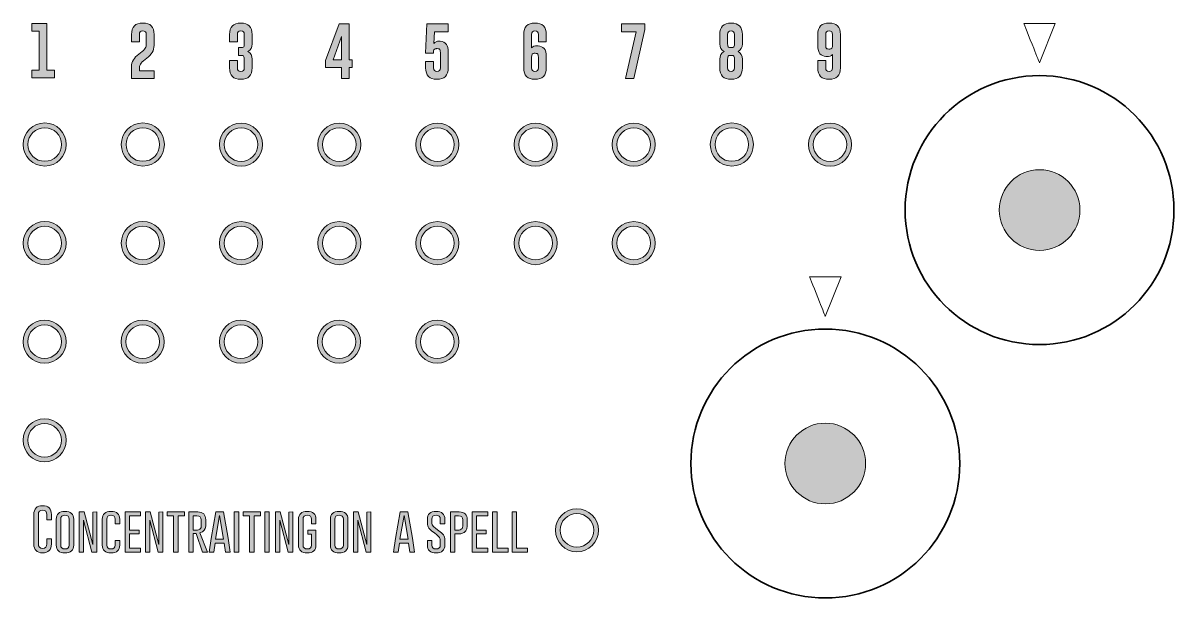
# Model space of a CAD drawing. Header units: inches. Extents: x 3.4 to 89, y -46.7 to -4.
import ezdxf

# ---------------------------------------------------------------- set-up
doc = ezdxf.new("R2010")
doc.units = ezdxf.units.IN
doc.header["$MEASUREMENT"] = 0
doc.layers.add('With Dials', color=7, linetype='Continuous')

# ---------------------------------------------------------------- blocks, each defined once
blk = doc.blocks.new('block 3')
at = {"layer": 'With Dials', "true_color": 0x231f20}
h = blk.add_hatch(color=250, dxfattribs=at)
h.dxf.hatch_style = 2
h.paths.add_polyline_path([(5.166, -3.992), (5.166, -7.471), (5.714, -7.471), (5.714, -8.048), (4.034, -8.048), (4.034, -7.471), (4.581, -7.471), (4.581, -4.569), (4.034, -4.569), (4.034, -3.992)])
at = {"layer": 'With Dials', "lineweight": 0}
blk.add_lwpolyline([(5.166, -3.992), (5.166, -7.471), (5.714, -7.471), (5.714, -8.048), (4.034, -8.048), (4.034, -7.471), (4.581, -7.471), (4.581, -4.569), (4.034, -4.569), (4.034, -3.992), (5.166, -3.992)], dxfattribs=at)
blk = doc.blocks.new('block 4')
at = {"layer": 'With Dials', "true_color": 0x231f20}
h = blk.add_hatch(color=250, dxfattribs=at)
h.dxf.hatch_style = 2
edge = h.paths.add_edge_path()
edge.add_spline(control_points=[(11.453, -7.216), (11.453, -6.851), (11.635, -6.538), (11.999, -6.277), (12.364, -6.017), (12.547, -5.796), (12.548, -5.614), (12.548, -5.614), (12.548, -4.818), (12.548, -4.818), (12.548, -4.635), (12.464, -4.543), (12.296, -4.543), (12.296, -4.543), (12.292, -4.543), (12.292, -4.543), (12.123, -4.543), (12.038, -4.635), (12.038, -4.818), (12.038, -4.818), (12.038, -5.362), (12.038, -5.362), (12.038, -5.362), (11.453, -5.362), (11.453, -5.362), (11.453, -5.362), (11.453, -4.818), (11.453, -4.818), (11.453, -4.249), (11.733, -3.964), (12.292, -3.964), (12.853, -3.964), (13.133, -4.249), (13.133, -4.818), (13.133, -4.818), (13.133, -5.628), (13.133, -5.628), (13.133, -6), (12.951, -6.317), (12.586, -6.579), (12.22, -6.84), (12.038, -7.068), (12.038, -7.265), (12.038, -7.265), (12.038, -7.509), (12.038, -7.509), (12.038, -7.509), (13.133, -7.509), (13.133, -7.509), (13.133, -7.509), (13.133, -8.086), (13.133, -8.086), (13.133, -8.086), (11.453, -8.086), (11.453, -8.086), (11.453, -8.086), (11.453, -7.216), (11.453, -7.216)], knot_values=[0, 0, 0, 0, 1, 1, 1, 2, 2, 2, 3, 3, 3, 4, 4, 4, 5, 5, 5, 6, 6, 6, 7, 7, 7, 8, 8, 8, 9, 9, 9, 10, 10, 10, 11, 11, 11, 12, 12, 12, 13, 13, 13, 14, 14, 14, 15, 15, 15, 16, 16, 16, 17, 17, 17, 18, 18, 18, 19, 19, 19, 19], degree=3, periodic=1)
at = {"layer": 'With Dials', "lineweight": 0}
blk.add_open_spline([(11.453, -7.216), (11.453, -6.851), (11.635, -6.538), (11.999, -6.277), (12.364, -6.017), (12.547, -5.796), (12.548, -5.614), (12.548, -5.614), (12.548, -4.818), (12.548, -4.818), (12.548, -4.635), (12.464, -4.543), (12.296, -4.543), (12.296, -4.543), (12.292, -4.543), (12.292, -4.543), (12.123, -4.543), (12.038, -4.635), (12.038, -4.818), (12.038, -4.818), (12.038, -5.362), (12.038, -5.362), (12.038, -5.362), (11.453, -5.362), (11.453, -5.362), (11.453, -5.362), (11.453, -4.818), (11.453, -4.818), (11.453, -4.249), (11.733, -3.964), (12.292, -3.964), (12.853, -3.964), (13.133, -4.249), (13.133, -4.818), (13.133, -4.818), (13.133, -5.628), (13.133, -5.628), (13.133, -6), (12.951, -6.317), (12.586, -6.579), (12.22, -6.84), (12.038, -7.068), (12.038, -7.265), (12.038, -7.265), (12.038, -7.509), (12.038, -7.509), (12.038, -7.509), (13.133, -7.509), (13.133, -7.509), (13.133, -7.509), (13.133, -8.086), (13.133, -8.086), (13.133, -8.086), (11.453, -8.086), (11.453, -8.086), (11.453, -8.086), (11.453, -7.216), (11.453, -7.216)], degree=3, knots=[0, 0, 0, 0, 1, 1, 1, 2, 2, 2, 3, 3, 3, 4, 4, 4, 5, 5, 5, 6, 6, 6, 7, 7, 7, 8, 8, 8, 9, 9, 9, 10, 10, 10, 11, 11, 11, 12, 12, 12, 13, 13, 13, 14, 14, 14, 15, 15, 15, 16, 16, 16, 17, 17, 17, 18, 18, 18, 19, 19, 19, 19], dxfattribs=at)
blk = doc.blocks.new('block 5')
at = {"layer": 'With Dials', "true_color": 0x231f20}
h = blk.add_hatch(color=250, dxfattribs=at)
h.dxf.hatch_style = 2
edge = h.paths.add_edge_path()
edge.add_spline(control_points=[(19.842, -4.818), (19.842, -4.636), (19.757, -4.545), (19.587, -4.543), (19.587, -4.543), (19.583, -4.543), (19.583, -4.543), (19.415, -4.543), (19.331, -4.635), (19.331, -4.818), (19.331, -4.818), (19.331, -5.362), (19.331, -5.362), (19.331, -5.362), (18.746, -5.362), (18.746, -5.362), (18.746, -5.362), (18.746, -4.818), (18.746, -4.818), (18.746, -4.25), (19.026, -3.967), (19.585, -3.967), (20.146, -3.967), (20.426, -4.25), (20.426, -4.818), (20.426, -4.818), (20.426, -5.523), (20.426, -5.523), (20.426, -5.789), (20.32, -5.977), (20.106, -6.087), (20.32, -6.198), (20.426, -6.386), (20.426, -6.652), (20.426, -6.652), (20.426, -7.299), (20.426, -7.299), (20.426, -7.866), (20.146, -8.15), (19.585, -8.15), (19.026, -8.15), (18.746, -7.866), (18.746, -7.299), (18.746, -7.299), (18.746, -6.755), (18.746, -6.755), (18.746, -6.755), (19.331, -6.755), (19.331, -6.755), (19.331, -6.755), (19.331, -7.299), (19.331, -7.299), (19.331, -7.482), (19.415, -7.574), (19.583, -7.574), (19.583, -7.574), (19.587, -7.574), (19.587, -7.574), (19.757, -7.572), (19.842, -7.481), (19.842, -7.299), (19.842, -7.299), (19.842, -6.652), (19.842, -6.652), (19.842, -6.504), (19.811, -6.417), (19.748, -6.389), (19.715, -6.375), (19.664, -6.368), (19.596, -6.368), (19.596, -6.368), (19.403, -6.368), (19.403, -6.368), (19.403, -6.368), (19.403, -5.792), (19.403, -5.792), (19.403, -5.792), (19.641, -5.792), (19.641, -5.792), (19.696, -5.792), (19.737, -5.783), (19.765, -5.767), (19.816, -5.738), (19.842, -5.655), (19.842, -5.519), (19.842, -5.519), (19.842, -4.818), (19.842, -4.818)], knot_values=[0, 0, 0, 0, 1, 1, 1, 2, 2, 2, 3, 3, 3, 4, 4, 4, 5, 5, 5, 6, 6, 6, 7, 7, 7, 8, 8, 8, 9, 9, 9, 10, 10, 10, 11, 11, 11, 12, 12, 12, 13, 13, 13, 14, 14, 14, 15, 15, 15, 16, 16, 16, 17, 17, 17, 18, 18, 18, 19, 19, 19, 20, 20, 20, 21, 21, 21, 22, 22, 22, 23, 23, 23, 24, 24, 24, 25, 25, 25, 26, 26, 26, 27, 27, 27, 28, 28, 28, 29, 29, 29, 29], degree=3, periodic=1)
at = {"layer": 'With Dials', "lineweight": 0}
blk.add_open_spline([(19.842, -4.818), (19.842, -4.636), (19.757, -4.545), (19.587, -4.543), (19.587, -4.543), (19.583, -4.543), (19.583, -4.543), (19.415, -4.543), (19.331, -4.635), (19.331, -4.818), (19.331, -4.818), (19.331, -5.362), (19.331, -5.362), (19.331, -5.362), (18.746, -5.362), (18.746, -5.362), (18.746, -5.362), (18.746, -4.818), (18.746, -4.818), (18.746, -4.25), (19.026, -3.967), (19.585, -3.967), (20.146, -3.967), (20.426, -4.25), (20.426, -4.818), (20.426, -4.818), (20.426, -5.523), (20.426, -5.523), (20.426, -5.789), (20.32, -5.977), (20.106, -6.087), (20.32, -6.198), (20.426, -6.386), (20.426, -6.652), (20.426, -6.652), (20.426, -7.299), (20.426, -7.299), (20.426, -7.866), (20.146, -8.15), (19.585, -8.15), (19.026, -8.15), (18.746, -7.866), (18.746, -7.299), (18.746, -7.299), (18.746, -6.755), (18.746, -6.755), (18.746, -6.755), (19.331, -6.755), (19.331, -6.755), (19.331, -6.755), (19.331, -7.299), (19.331, -7.299), (19.331, -7.482), (19.415, -7.574), (19.583, -7.574), (19.583, -7.574), (19.587, -7.574), (19.587, -7.574), (19.757, -7.572), (19.842, -7.481), (19.842, -7.299), (19.842, -7.299), (19.842, -6.652), (19.842, -6.652), (19.842, -6.504), (19.811, -6.417), (19.748, -6.389), (19.715, -6.375), (19.664, -6.368), (19.596, -6.368), (19.596, -6.368), (19.403, -6.368), (19.403, -6.368), (19.403, -6.368), (19.403, -5.792), (19.403, -5.792), (19.403, -5.792), (19.641, -5.792), (19.641, -5.792), (19.696, -5.792), (19.737, -5.783), (19.765, -5.767), (19.816, -5.738), (19.842, -5.655), (19.842, -5.519), (19.842, -5.519), (19.842, -4.818), (19.842, -4.818)], degree=3, knots=[0, 0, 0, 0, 1, 1, 1, 2, 2, 2, 3, 3, 3, 4, 4, 4, 5, 5, 5, 6, 6, 6, 7, 7, 7, 8, 8, 8, 9, 9, 9, 10, 10, 10, 11, 11, 11, 12, 12, 12, 13, 13, 13, 14, 14, 14, 15, 15, 15, 16, 16, 16, 17, 17, 17, 18, 18, 18, 19, 19, 19, 20, 20, 20, 21, 21, 21, 22, 22, 22, 23, 23, 23, 24, 24, 24, 25, 25, 25, 26, 26, 26, 27, 27, 27, 28, 28, 28, 29, 29, 29, 29], dxfattribs=at)
blk = doc.blocks.new('block 6')
at = {"layer": 'With Dials', "true_color": 0x231f20}
h = blk.add_hatch(color=250, dxfattribs=at)
h.dxf.hatch_style = 2
h.paths.add_polyline_path([(27.649, -4.03), (27.649, -6.691), (27.875, -6.691), (27.875, -7.267), (27.649, -7.267), (27.649, -8.086), (27.064, -8.086), (27.064, -7.267), (25.878, -7.267), (25.878, -6.755), (26.903, -4.03)])
h.paths.add_polyline_path([(26.455, -6.691), (27.064, -6.691), (27.064, -4.967)])
at = {"layer": 'With Dials', "lineweight": 0}
for points in [[(27.649, -4.03), (27.649, -6.691), (27.875, -6.691), (27.875, -7.267), (27.649, -7.267), (27.649, -8.086), (27.064, -8.086), (27.064, -7.267), (25.878, -7.267), (25.878, -6.755), (26.903, -4.03), (27.649, -4.03)], [(26.455, -6.691), (27.064, -6.691), (27.064, -4.967), (26.455, -6.691)]]:
    blk.add_lwpolyline(points, dxfattribs=at)
blk = doc.blocks.new('block 7')
at = {"layer": 'With Dials', "true_color": 0x231f20}
h = blk.add_hatch(color=250, dxfattribs=at)
h.dxf.hatch_style = 2
edge = h.paths.add_edge_path()
edge.add_spline(control_points=[(34.428, -6.147), (34.428, -6.004), (34.398, -5.919), (34.337, -5.893), (34.304, -5.878), (34.251, -5.87), (34.178, -5.87), (34.16, -5.87), (34.141, -5.871), (34.122, -5.872), (34.003, -5.878), (33.937, -5.931), (33.924, -6.031), (33.924, -6.031), (33.917, -6.195), (33.917, -6.195), (33.917, -6.195), (33.332, -6.195), (33.332, -6.195), (33.332, -6.195), (33.419, -4.03), (33.419, -4.03), (33.419, -4.03), (35.013, -4.03), (35.013, -4.03), (35.013, -4.03), (35.013, -4.607), (35.013, -4.607), (35.013, -4.607), (33.981, -4.607), (33.981, -4.607), (33.981, -4.607), (33.94, -5.479), (33.94, -5.479), (34.039, -5.365), (34.174, -5.308), (34.345, -5.308), (34.369, -5.308), (34.393, -5.309), (34.418, -5.312), (34.621, -5.33), (34.777, -5.412), (34.883, -5.558), (34.969, -5.676), (35.013, -5.873), (35.013, -6.147), (35.013, -6.147), (35.013, -7.298), (35.013, -7.298), (35.013, -7.866), (34.732, -8.15), (34.172, -8.15), (33.612, -8.15), (33.332, -7.866), (33.332, -7.298), (33.332, -7.298), (33.332, -6.819), (33.332, -6.819), (33.332, -6.819), (33.917, -6.819), (33.917, -6.819), (33.917, -6.819), (33.917, -7.298), (33.917, -7.298), (33.917, -7.482), (34.001, -7.573), (34.169, -7.573), (34.169, -7.573), (34.174, -7.573), (34.174, -7.573), (34.343, -7.572), (34.428, -7.48), (34.428, -7.298), (34.428, -7.298), (34.428, -6.147), (34.428, -6.147)], knot_values=[0, 0, 0, 0, 1, 1, 1, 2, 2, 2, 3, 3, 3, 4, 4, 4, 5, 5, 5, 6, 6, 6, 7, 7, 7, 8, 8, 8, 9, 9, 9, 10, 10, 10, 11, 11, 11, 12, 12, 12, 13, 13, 13, 14, 14, 14, 15, 15, 15, 16, 16, 16, 17, 17, 17, 18, 18, 18, 19, 19, 19, 20, 20, 20, 21, 21, 21, 22, 22, 22, 23, 23, 23, 24, 24, 24, 25, 25, 25, 25], degree=3, periodic=1)
at = {"layer": 'With Dials', "lineweight": 0}
blk.add_open_spline([(34.428, -6.147), (34.428, -6.004), (34.398, -5.919), (34.337, -5.893), (34.304, -5.878), (34.251, -5.87), (34.178, -5.87), (34.16, -5.87), (34.141, -5.871), (34.122, -5.872), (34.003, -5.878), (33.937, -5.931), (33.924, -6.031), (33.924, -6.031), (33.917, -6.195), (33.917, -6.195), (33.917, -6.195), (33.332, -6.195), (33.332, -6.195), (33.332, -6.195), (33.419, -4.03), (33.419, -4.03), (33.419, -4.03), (35.013, -4.03), (35.013, -4.03), (35.013, -4.03), (35.013, -4.607), (35.013, -4.607), (35.013, -4.607), (33.981, -4.607), (33.981, -4.607), (33.981, -4.607), (33.94, -5.479), (33.94, -5.479), (34.039, -5.365), (34.174, -5.308), (34.345, -5.308), (34.369, -5.308), (34.393, -5.309), (34.418, -5.312), (34.621, -5.33), (34.777, -5.412), (34.883, -5.558), (34.969, -5.676), (35.013, -5.873), (35.013, -6.147), (35.013, -6.147), (35.013, -7.298), (35.013, -7.298), (35.013, -7.866), (34.732, -8.15), (34.172, -8.15), (33.612, -8.15), (33.332, -7.866), (33.332, -7.298), (33.332, -7.298), (33.332, -6.819), (33.332, -6.819), (33.332, -6.819), (33.917, -6.819), (33.917, -6.819), (33.917, -6.819), (33.917, -7.298), (33.917, -7.298), (33.917, -7.482), (34.001, -7.573), (34.169, -7.573), (34.169, -7.573), (34.174, -7.573), (34.174, -7.573), (34.343, -7.572), (34.428, -7.48), (34.428, -7.298), (34.428, -7.298), (34.428, -6.147), (34.428, -6.147)], degree=3, knots=[0, 0, 0, 0, 1, 1, 1, 2, 2, 2, 3, 3, 3, 4, 4, 4, 5, 5, 5, 6, 6, 6, 7, 7, 7, 8, 8, 8, 9, 9, 9, 10, 10, 10, 11, 11, 11, 12, 12, 12, 13, 13, 13, 14, 14, 14, 15, 15, 15, 16, 16, 16, 17, 17, 17, 18, 18, 18, 19, 19, 19, 20, 20, 20, 21, 21, 21, 22, 22, 22, 23, 23, 23, 24, 24, 24, 25, 25, 25, 25], dxfattribs=at)
blk = doc.blocks.new('block 8')
at = {"layer": 'With Dials', "true_color": 0x231f20}
h = blk.add_hatch(color=250, dxfattribs=at)
h.dxf.hatch_style = 2
edge = h.paths.add_edge_path()
edge.add_spline(control_points=[(41.211, -5.804), (41.319, -5.706), (41.454, -5.657), (41.614, -5.657), (41.643, -5.657), (41.672, -5.658), (41.703, -5.661), (41.89, -5.68), (42.037, -5.747), (42.143, -5.862), (42.252, -5.979), (42.306, -6.189), (42.306, -6.492), (42.306, -6.492), (42.306, -7.298), (42.306, -7.298), (42.306, -7.866), (42.026, -8.15), (41.465, -8.15), (40.905, -8.15), (40.626, -7.866), (40.626, -7.298), (40.626, -7.298), (40.626, -4.818), (40.626, -4.818), (40.626, -4.249), (40.905, -3.964), (41.465, -3.964), (42.026, -3.964), (42.306, -4.249), (42.306, -4.818), (42.306, -4.818), (42.306, -5.361), (42.306, -5.361), (42.306, -5.361), (41.721, -5.361), (41.721, -5.361), (41.721, -5.361), (41.721, -4.818), (41.721, -4.818), (41.721, -4.635), (41.636, -4.543), (41.467, -4.543), (41.467, -4.543), (41.463, -4.543), (41.463, -4.543), (41.295, -4.543), (41.211, -4.635), (41.211, -4.818), (41.211, -4.818), (41.211, -5.804), (41.211, -5.804)], knot_values=[0, 0, 0, 0, 1, 1, 1, 2, 2, 2, 3, 3, 3, 4, 4, 4, 5, 5, 5, 6, 6, 6, 7, 7, 7, 8, 8, 8, 9, 9, 9, 10, 10, 10, 11, 11, 11, 12, 12, 12, 13, 13, 13, 14, 14, 14, 15, 15, 15, 16, 16, 16, 17, 17, 17, 17], degree=3, periodic=1)
edge = h.paths.add_edge_path()
edge.add_spline(control_points=[(41.721, -6.492), (41.721, -6.347), (41.691, -6.263), (41.63, -6.238), (41.597, -6.223), (41.544, -6.215), (41.471, -6.215), (41.453, -6.215), (41.435, -6.216), (41.415, -6.217), (41.279, -6.223), (41.211, -6.314), (41.211, -6.492), (41.211, -6.492), (41.211, -7.298), (41.211, -7.298), (41.211, -7.482), (41.295, -7.573), (41.465, -7.573), (41.636, -7.573), (41.721, -7.482), (41.721, -7.298), (41.721, -7.298), (41.721, -6.492), (41.721, -6.492)], knot_values=[0, 0, 0, 0, 1, 1, 1, 2, 2, 2, 3, 3, 3, 4, 4, 4, 5, 5, 5, 6, 6, 6, 7, 7, 7, 8, 8, 8, 8], degree=3, periodic=1)
at = {"layer": 'With Dials', "lineweight": 0}
for points, knots in [([(41.211, -5.804), (41.319, -5.706), (41.454, -5.657), (41.614, -5.657), (41.643, -5.657), (41.672, -5.658), (41.703, -5.661), (41.89, -5.68), (42.037, -5.747), (42.143, -5.862), (42.252, -5.979), (42.306, -6.189), (42.306, -6.492), (42.306, -6.492), (42.306, -7.298), (42.306, -7.298), (42.306, -7.866), (42.026, -8.15), (41.465, -8.15), (40.905, -8.15), (40.626, -7.866), (40.626, -7.298), (40.626, -7.298), (40.626, -4.818), (40.626, -4.818), (40.626, -4.249), (40.905, -3.964), (41.465, -3.964), (42.026, -3.964), (42.306, -4.249), (42.306, -4.818), (42.306, -4.818), (42.306, -5.361), (42.306, -5.361), (42.306, -5.361), (41.721, -5.361), (41.721, -5.361), (41.721, -5.361), (41.721, -4.818), (41.721, -4.818), (41.721, -4.635), (41.636, -4.543), (41.467, -4.543), (41.467, -4.543), (41.463, -4.543), (41.463, -4.543), (41.295, -4.543), (41.211, -4.635), (41.211, -4.818), (41.211, -4.818), (41.211, -5.804), (41.211, -5.804)], [0, 0, 0, 0, 1, 1, 1, 2, 2, 2, 3, 3, 3, 4, 4, 4, 5, 5, 5, 6, 6, 6, 7, 7, 7, 8, 8, 8, 9, 9, 9, 10, 10, 10, 11, 11, 11, 12, 12, 12, 13, 13, 13, 14, 14, 14, 15, 15, 15, 16, 16, 16, 17, 17, 17, 17]), ([(41.721, -6.492), (41.721, -6.347), (41.691, -6.263), (41.63, -6.238), (41.597, -6.223), (41.544, -6.215), (41.471, -6.215), (41.453, -6.215), (41.435, -6.216), (41.415, -6.217), (41.279, -6.223), (41.211, -6.314), (41.211, -6.492), (41.211, -6.492), (41.211, -7.298), (41.211, -7.298), (41.211, -7.482), (41.295, -7.573), (41.465, -7.573), (41.636, -7.573), (41.721, -7.482), (41.721, -7.298), (41.721, -7.298), (41.721, -6.492), (41.721, -6.492)], [0, 0, 0, 0, 1, 1, 1, 2, 2, 2, 3, 3, 3, 4, 4, 4, 5, 5, 5, 6, 6, 6, 7, 7, 7, 8, 8, 8, 8])]:
    blk.add_open_spline(points, degree=3, knots=knots, dxfattribs=at)
blk = doc.blocks.new('block 9')
at = {"layer": 'With Dials', "true_color": 0x231f20}
h = blk.add_hatch(color=250, dxfattribs=at)
h.dxf.hatch_style = 2
h.paths.add_polyline_path([(47.9, -4.607), (47.9, -4.031), (49.63, -4.031), (49.63, -4.446), (48.811, -8.086), (48.212, -8.086), (48.993, -4.607)])
at = {"layer": 'With Dials', "lineweight": 0}
blk.add_lwpolyline([(47.9, -4.607), (47.9, -4.031), (49.63, -4.031), (49.63, -4.446), (48.811, -8.086), (48.212, -8.086), (48.993, -4.607), (47.9, -4.607)], dxfattribs=at)
blk = doc.blocks.new('block 10')
at = {"layer": 'With Dials', "true_color": 0x231f20}
h = blk.add_hatch(color=250, dxfattribs=at)
h.dxf.hatch_style = 2
edge = h.paths.add_edge_path()
edge.add_spline(control_points=[(56.052, -3.967), (56.613, -3.967), (56.893, -4.251), (56.893, -4.818), (56.893, -4.818), (56.893, -5.523), (56.893, -5.523), (56.893, -5.789), (56.787, -5.977), (56.573, -6.087), (56.787, -6.198), (56.893, -6.386), (56.893, -6.652), (56.893, -6.652), (56.893, -7.299), (56.893, -7.299), (56.893, -7.867), (56.613, -8.15), (56.052, -8.15), (55.491, -8.15), (55.211, -7.867), (55.211, -7.299), (55.211, -7.299), (55.211, -6.652), (55.211, -6.652), (55.211, -6.386), (55.318, -6.198), (55.531, -6.087), (55.318, -5.977), (55.211, -5.789), (55.211, -5.523), (55.211, -5.523), (55.211, -4.818), (55.211, -4.818), (55.211, -4.251), (55.491, -3.967), (56.052, -3.967)], knot_values=[0, 0, 0, 0, 1, 1, 1, 2, 2, 2, 3, 3, 3, 4, 4, 4, 5, 5, 5, 6, 6, 6, 7, 7, 7, 8, 8, 8, 9, 9, 9, 10, 10, 10, 11, 11, 11, 12, 12, 12, 12], degree=3, periodic=1)
edge = h.paths.add_edge_path()
edge.add_spline(control_points=[(56.108, -5.792), (56.163, -5.792), (56.204, -5.784), (56.232, -5.767), (56.283, -5.738), (56.308, -5.655), (56.308, -5.519), (56.308, -5.519), (56.308, -4.818), (56.308, -4.818), (56.308, -4.636), (56.224, -4.545), (56.054, -4.543), (56.054, -4.543), (56.05, -4.543), (56.05, -4.543), (55.88, -4.545), (55.796, -4.636), (55.796, -4.818), (55.796, -4.818), (55.796, -5.519), (55.796, -5.519), (55.796, -5.655), (55.821, -5.738), (55.872, -5.767), (55.9, -5.784), (55.941, -5.792), (55.996, -5.792), (55.996, -5.792), (56.108, -5.792), (56.108, -5.792)], knot_values=[0, 0, 0, 0, 1, 1, 1, 2, 2, 2, 3, 3, 3, 4, 4, 4, 5, 5, 5, 6, 6, 6, 7, 7, 7, 8, 8, 8, 9, 9, 9, 10, 10, 10, 10], degree=3, periodic=1)
edge = h.paths.add_edge_path()
edge.add_spline(control_points=[(56.054, -7.574), (56.224, -7.572), (56.308, -7.481), (56.308, -7.299), (56.308, -7.299), (56.308, -6.652), (56.308, -6.652), (56.308, -6.504), (56.277, -6.417), (56.215, -6.389), (56.182, -6.375), (56.131, -6.369), (56.062, -6.369), (56.062, -6.369), (56.042, -6.369), (56.042, -6.369), (55.973, -6.369), (55.922, -6.375), (55.889, -6.389), (55.827, -6.417), (55.796, -6.504), (55.796, -6.652), (55.796, -6.652), (55.796, -7.299), (55.796, -7.299), (55.796, -7.481), (55.88, -7.572), (56.05, -7.574), (56.05, -7.574), (56.054, -7.574), (56.054, -7.574)], knot_values=[0, 0, 0, 0, 1, 1, 1, 2, 2, 2, 3, 3, 3, 4, 4, 4, 5, 5, 5, 6, 6, 6, 7, 7, 7, 8, 8, 8, 9, 9, 9, 10, 10, 10, 10], degree=3, periodic=1)
at = {"layer": 'With Dials', "lineweight": 0}
for points, knots in [([(56.052, -3.967), (56.613, -3.967), (56.893, -4.251), (56.893, -4.818), (56.893, -4.818), (56.893, -5.523), (56.893, -5.523), (56.893, -5.789), (56.787, -5.977), (56.573, -6.087), (56.787, -6.198), (56.893, -6.386), (56.893, -6.652), (56.893, -6.652), (56.893, -7.299), (56.893, -7.299), (56.893, -7.867), (56.613, -8.15), (56.052, -8.15), (55.491, -8.15), (55.211, -7.867), (55.211, -7.299), (55.211, -7.299), (55.211, -6.652), (55.211, -6.652), (55.211, -6.386), (55.318, -6.198), (55.531, -6.087), (55.318, -5.977), (55.211, -5.789), (55.211, -5.523), (55.211, -5.523), (55.211, -4.818), (55.211, -4.818), (55.211, -4.251), (55.491, -3.967), (56.052, -3.967)], [0, 0, 0, 0, 1, 1, 1, 2, 2, 2, 3, 3, 3, 4, 4, 4, 5, 5, 5, 6, 6, 6, 7, 7, 7, 8, 8, 8, 9, 9, 9, 10, 10, 10, 11, 11, 11, 12, 12, 12, 12]), ([(56.108, -5.792), (56.163, -5.792), (56.204, -5.784), (56.232, -5.767), (56.283, -5.738), (56.308, -5.655), (56.308, -5.519), (56.308, -5.519), (56.308, -4.818), (56.308, -4.818), (56.308, -4.636), (56.224, -4.545), (56.054, -4.543), (56.054, -4.543), (56.05, -4.543), (56.05, -4.543), (55.88, -4.545), (55.796, -4.636), (55.796, -4.818), (55.796, -4.818), (55.796, -5.519), (55.796, -5.519), (55.796, -5.655), (55.821, -5.738), (55.872, -5.767), (55.9, -5.784), (55.941, -5.792), (55.996, -5.792), (55.996, -5.792), (56.108, -5.792), (56.108, -5.792)], [0, 0, 0, 0, 1, 1, 1, 2, 2, 2, 3, 3, 3, 4, 4, 4, 5, 5, 5, 6, 6, 6, 7, 7, 7, 8, 8, 8, 9, 9, 9, 10, 10, 10, 10]), ([(56.054, -7.574), (56.224, -7.572), (56.308, -7.481), (56.308, -7.299), (56.308, -7.299), (56.308, -6.652), (56.308, -6.652), (56.308, -6.504), (56.277, -6.417), (56.215, -6.389), (56.182, -6.375), (56.131, -6.369), (56.062, -6.369), (56.062, -6.369), (56.042, -6.369), (56.042, -6.369), (55.973, -6.369), (55.922, -6.375), (55.889, -6.389), (55.827, -6.417), (55.796, -6.504), (55.796, -6.652), (55.796, -6.652), (55.796, -7.299), (55.796, -7.299), (55.796, -7.481), (55.88, -7.572), (56.05, -7.574), (56.05, -7.574), (56.054, -7.574), (56.054, -7.574)], [0, 0, 0, 0, 1, 1, 1, 2, 2, 2, 3, 3, 3, 4, 4, 4, 5, 5, 5, 6, 6, 6, 7, 7, 7, 8, 8, 8, 9, 9, 9, 10, 10, 10, 10])]:
    blk.add_open_spline(points, degree=3, knots=knots, dxfattribs=at)
blk = doc.blocks.new('block 11')
at = {"layer": 'With Dials', "true_color": 0x231f20}
h = blk.add_hatch(color=250, dxfattribs=at)
h.dxf.hatch_style = 2
edge = h.paths.add_edge_path()
edge.add_spline(control_points=[(63.601, -6.31), (63.489, -6.41), (63.353, -6.459), (63.191, -6.459), (63.165, -6.459), (63.138, -6.458), (63.109, -6.455), (62.921, -6.436), (62.774, -6.369), (62.668, -6.255), (62.559, -6.136), (62.505, -5.926), (62.505, -5.624), (62.505, -5.624), (62.505, -4.818), (62.505, -4.818), (62.505, -4.25), (62.785, -3.966), (63.346, -3.964), (63.906, -3.964), (64.186, -4.249), (64.186, -4.818), (64.186, -4.818), (64.186, -7.298), (64.186, -7.298), (64.186, -7.866), (63.905, -8.15), (63.344, -8.15), (62.785, -8.15), (62.505, -7.866), (62.505, -7.298), (62.505, -7.298), (62.505, -6.753), (62.505, -6.753), (62.505, -6.753), (63.09, -6.753), (63.09, -6.753), (63.09, -6.753), (63.09, -7.298), (63.09, -7.298), (63.09, -7.48), (63.175, -7.572), (63.344, -7.573), (63.344, -7.573), (63.348, -7.573), (63.348, -7.573), (63.517, -7.573), (63.601, -7.482), (63.601, -7.298), (63.601, -7.298), (63.601, -6.31), (63.601, -6.31)], knot_values=[0, 0, 0, 0, 1, 1, 1, 2, 2, 2, 3, 3, 3, 4, 4, 4, 5, 5, 5, 6, 6, 6, 7, 7, 7, 8, 8, 8, 9, 9, 9, 10, 10, 10, 11, 11, 11, 12, 12, 12, 13, 13, 13, 14, 14, 14, 15, 15, 15, 16, 16, 16, 17, 17, 17, 17], degree=3, periodic=1)
edge = h.paths.add_edge_path()
edge.add_spline(control_points=[(63.09, -5.624), (63.09, -5.767), (63.12, -5.852), (63.181, -5.878), (63.213, -5.892), (63.264, -5.899), (63.336, -5.899), (63.354, -5.899), (63.373, -5.898), (63.394, -5.897), (63.532, -5.893), (63.601, -5.802), (63.601, -5.624), (63.601, -5.624), (63.601, -4.818), (63.601, -4.818), (63.601, -4.635), (63.516, -4.543), (63.346, -4.543), (63.175, -4.543), (63.09, -4.635), (63.09, -4.818), (63.09, -4.818), (63.09, -5.624), (63.09, -5.624)], knot_values=[0, 0, 0, 0, 1, 1, 1, 2, 2, 2, 3, 3, 3, 4, 4, 4, 5, 5, 5, 6, 6, 6, 7, 7, 7, 8, 8, 8, 8], degree=3, periodic=1)
at = {"layer": 'With Dials', "lineweight": 0}
for points, knots in [([(63.601, -6.31), (63.489, -6.41), (63.353, -6.459), (63.191, -6.459), (63.165, -6.459), (63.138, -6.458), (63.109, -6.455), (62.921, -6.436), (62.774, -6.369), (62.668, -6.255), (62.559, -6.136), (62.505, -5.926), (62.505, -5.624), (62.505, -5.624), (62.505, -4.818), (62.505, -4.818), (62.505, -4.25), (62.785, -3.966), (63.346, -3.964), (63.906, -3.964), (64.186, -4.249), (64.186, -4.818), (64.186, -4.818), (64.186, -7.298), (64.186, -7.298), (64.186, -7.866), (63.905, -8.15), (63.344, -8.15), (62.785, -8.15), (62.505, -7.866), (62.505, -7.298), (62.505, -7.298), (62.505, -6.753), (62.505, -6.753), (62.505, -6.753), (63.09, -6.753), (63.09, -6.753), (63.09, -6.753), (63.09, -7.298), (63.09, -7.298), (63.09, -7.48), (63.175, -7.572), (63.344, -7.573), (63.344, -7.573), (63.348, -7.573), (63.348, -7.573), (63.517, -7.573), (63.601, -7.482), (63.601, -7.298), (63.601, -7.298), (63.601, -6.31), (63.601, -6.31)], [0, 0, 0, 0, 1, 1, 1, 2, 2, 2, 3, 3, 3, 4, 4, 4, 5, 5, 5, 6, 6, 6, 7, 7, 7, 8, 8, 8, 9, 9, 9, 10, 10, 10, 11, 11, 11, 12, 12, 12, 13, 13, 13, 14, 14, 14, 15, 15, 15, 16, 16, 16, 17, 17, 17, 17]), ([(63.09, -5.624), (63.09, -5.767), (63.12, -5.852), (63.181, -5.878), (63.213, -5.892), (63.264, -5.899), (63.336, -5.899), (63.354, -5.899), (63.373, -5.898), (63.394, -5.897), (63.532, -5.893), (63.601, -5.802), (63.601, -5.624), (63.601, -5.624), (63.601, -4.818), (63.601, -4.818), (63.601, -4.635), (63.516, -4.543), (63.346, -4.543), (63.175, -4.543), (63.09, -4.635), (63.09, -4.818), (63.09, -4.818), (63.09, -5.624), (63.09, -5.624)], [0, 0, 0, 0, 1, 1, 1, 2, 2, 2, 3, 3, 3, 4, 4, 4, 5, 5, 5, 6, 6, 6, 7, 7, 7, 8, 8, 8, 8])]:
    blk.add_open_spline(points, degree=3, knots=knots, dxfattribs=at)
blk = doc.blocks.new('block 2')
at = {"layer": 'With Dials'}
for name in ['block 3', 'block 4', 'block 5', 'block 6', 'block 7', 'block 8', 'block 9', 'block 10', 'block 11']:
    blk.add_blockref(name, (0, 0), dxfattribs=at)
blk = doc.blocks.new('block 14')
at = {"layer": 'With Dials', "true_color": 0x231f20}
h = blk.add_hatch(color=250, dxfattribs=at)
h.dxf.hatch_style = 2
edge = h.paths.add_edge_path()
edge.add_spline(control_points=[(5, -11.397), (4.116, -11.397), (3.397, -12.116), (3.397, -13), (3.397, -13.883), (4.116, -14.602), (5, -14.602), (5.884, -14.602), (6.603, -13.883), (6.603, -13), (6.603, -12.116), (5.884, -11.397), (5, -11.397), (5, -11.397), (5, -11.397), (5, -11.397)], knot_values=[0, 0, 0, 0, 1, 1, 1, 2, 2, 2, 3, 3, 3, 4, 4, 4, 5, 5, 5, 5], degree=3, periodic=1)
edge = h.paths.add_edge_path()
edge.add_spline(control_points=[(5, -11.75), (5.69, -11.75), (6.25, -12.309), (6.25, -13), (6.25, -13.69), (5.69, -14.25), (5, -14.25), (4.31, -14.25), (3.75, -13.69), (3.75, -13), (3.75, -12.309), (4.31, -11.75), (5, -11.75)], knot_values=[0, 0, 0, 0, 0.352778, 0.352778, 0.352778, 0.705556, 0.705556, 0.705556, 1.058333, 1.058333, 1.058333, 1.411111, 1.411111, 1.411111, 1.411111], degree=3, periodic=0)
edge.add_line((5, -11.75), (5, -11.75))
at = {"layer": 'With Dials', "lineweight": 0}
for points, knots in [([(5, -11.397), (4.116, -11.397), (3.397, -12.116), (3.397, -13), (3.397, -13.883), (4.116, -14.602), (5, -14.602), (5.884, -14.602), (6.603, -13.883), (6.603, -13), (6.603, -12.116), (5.884, -11.397), (5, -11.397), (5, -11.397), (5, -11.397), (5, -11.397)], [0, 0, 0, 0, 1, 1, 1, 2, 2, 2, 3, 3, 3, 4, 4, 4, 5, 5, 5, 5]), ([(5, -11.75), (5.69, -11.75), (6.25, -12.309), (6.25, -13), (6.25, -13.69), (5.69, -14.25), (5, -14.25), (4.31, -14.25), (3.75, -13.69), (3.75, -13), (3.75, -12.309), (4.31, -11.75), (5, -11.75)], [0, 0, 0, 0, 1, 1, 1, 2, 2, 2, 3, 3, 3, 4, 4, 4, 4])]:
    blk.add_open_spline(points, degree=3, knots=knots, dxfattribs=at)
blk = doc.blocks.new('block 15')
at = {"layer": 'With Dials', "true_color": 0x231f20}
h = blk.add_hatch(color=250, dxfattribs=at)
h.dxf.hatch_style = 2
edge = h.paths.add_edge_path()
edge.add_spline(control_points=[(5, -18.726), (4.116, -18.726), (3.397, -19.445), (3.397, -20.328), (3.397, -21.212), (4.116, -21.931), (5, -21.931), (5.884, -21.931), (6.603, -21.212), (6.603, -20.328), (6.603, -19.445), (5.884, -18.726), (5, -18.726), (5, -18.726), (5, -18.726), (5, -18.726)], knot_values=[0, 0, 0, 0, 1, 1, 1, 2, 2, 2, 3, 3, 3, 4, 4, 4, 5, 5, 5, 5], degree=3, periodic=1)
edge = h.paths.add_edge_path()
edge.add_spline(control_points=[(5, -19.078), (5.69, -19.078), (6.25, -19.638), (6.25, -20.328), (6.25, -21.019), (5.69, -21.578), (5, -21.578), (4.31, -21.578), (3.75, -21.019), (3.75, -20.328), (3.75, -19.638), (4.31, -19.078), (5, -19.078)], knot_values=[0, 0, 0, 0, 0.352778, 0.352778, 0.352778, 0.705556, 0.705556, 0.705556, 1.058333, 1.058333, 1.058333, 1.411111, 1.411111, 1.411111, 1.411111], degree=3, periodic=0)
edge.add_line((5, -19.078), (5, -19.078))
at = {"layer": 'With Dials', "lineweight": 0}
for points, knots in [([(5, -18.726), (4.116, -18.726), (3.397, -19.445), (3.397, -20.328), (3.397, -21.212), (4.116, -21.931), (5, -21.931), (5.884, -21.931), (6.603, -21.212), (6.603, -20.328), (6.603, -19.445), (5.884, -18.726), (5, -18.726), (5, -18.726), (5, -18.726), (5, -18.726)], [0, 0, 0, 0, 1, 1, 1, 2, 2, 2, 3, 3, 3, 4, 4, 4, 5, 5, 5, 5]), ([(5, -19.078), (5.69, -19.078), (6.25, -19.638), (6.25, -20.328), (6.25, -21.019), (5.69, -21.578), (5, -21.578), (4.31, -21.578), (3.75, -21.019), (3.75, -20.328), (3.75, -19.638), (4.31, -19.078), (5, -19.078)], [0, 0, 0, 0, 1, 1, 1, 2, 2, 2, 3, 3, 3, 4, 4, 4, 4])]:
    blk.add_open_spline(points, degree=3, knots=knots, dxfattribs=at)
blk = doc.blocks.new('block 17')
at = {"layer": 'With Dials', "true_color": 0x231f20}
h = blk.add_hatch(color=250, dxfattribs=at)
h.dxf.hatch_style = 2
edge = h.paths.add_edge_path()
edge.add_spline(control_points=[(4.985, -26.061), (4.101, -26.061), (3.382, -26.78), (3.382, -27.664), (3.382, -28.547), (4.101, -29.266), (4.985, -29.266), (5.869, -29.266), (6.588, -28.547), (6.588, -27.664), (6.588, -26.78), (5.869, -26.061), (4.985, -26.061), (4.985, -26.061), (4.985, -26.061), (4.985, -26.061)], knot_values=[0, 0, 0, 0, 1, 1, 1, 2, 2, 2, 3, 3, 3, 4, 4, 4, 5, 5, 5, 5], degree=3, periodic=1)
edge = h.paths.add_edge_path()
edge.add_spline(control_points=[(4.985, -26.414), (5.676, -26.414), (6.235, -26.973), (6.235, -27.664), (6.235, -28.354), (5.676, -28.914), (4.985, -28.914), (4.295, -28.914), (3.735, -28.354), (3.735, -27.664), (3.735, -26.973), (4.295, -26.414), (4.985, -26.414)], knot_values=[0, 0, 0, 0, 0.352778, 0.352778, 0.352778, 0.705556, 0.705556, 0.705556, 1.058333, 1.058333, 1.058333, 1.411111, 1.411111, 1.411111, 1.411111], degree=3, periodic=0)
edge.add_line((4.985, -26.414), (4.985, -26.414))
at = {"layer": 'With Dials', "lineweight": 0}
for points, knots in [([(4.985, -26.061), (4.101, -26.061), (3.382, -26.78), (3.382, -27.664), (3.382, -28.547), (4.101, -29.266), (4.985, -29.266), (5.869, -29.266), (6.588, -28.547), (6.588, -27.664), (6.588, -26.78), (5.869, -26.061), (4.985, -26.061), (4.985, -26.061), (4.985, -26.061), (4.985, -26.061)], [0, 0, 0, 0, 1, 1, 1, 2, 2, 2, 3, 3, 3, 4, 4, 4, 5, 5, 5, 5]), ([(4.985, -26.414), (5.676, -26.414), (6.235, -26.973), (6.235, -27.664), (6.235, -28.354), (5.676, -28.914), (4.985, -28.914), (4.295, -28.914), (3.735, -28.354), (3.735, -27.664), (3.735, -26.973), (4.295, -26.414), (4.985, -26.414)], [0, 0, 0, 0, 1, 1, 1, 2, 2, 2, 3, 3, 3, 4, 4, 4, 4])]:
    blk.add_open_spline(points, degree=3, knots=knots, dxfattribs=at)
blk = doc.blocks.new('block 18')
at = {"layer": 'With Dials', "true_color": 0x231f20}
h = blk.add_hatch(color=250, dxfattribs=at)
h.dxf.hatch_style = 2
edge = h.paths.add_edge_path()
edge.add_spline(control_points=[(4.985, -33.39), (4.101, -33.39), (3.382, -34.109), (3.382, -34.992), (3.382, -35.876), (4.101, -36.595), (4.985, -36.595), (5.869, -36.595), (6.588, -35.876), (6.588, -34.992), (6.588, -34.109), (5.869, -33.39), (4.985, -33.39), (4.985, -33.39), (4.985, -33.39), (4.985, -33.39)], knot_values=[0, 0, 0, 0, 1, 1, 1, 2, 2, 2, 3, 3, 3, 4, 4, 4, 5, 5, 5, 5], degree=3, periodic=1)
edge = h.paths.add_edge_path()
edge.add_spline(control_points=[(4.985, -33.742), (5.676, -33.742), (6.235, -34.302), (6.235, -34.992), (6.235, -35.683), (5.676, -36.242), (4.985, -36.242), (4.295, -36.242), (3.735, -35.683), (3.735, -34.992), (3.735, -34.302), (4.295, -33.742), (4.985, -33.742)], knot_values=[0, 0, 0, 0, 0.352778, 0.352778, 0.352778, 0.705556, 0.705556, 0.705556, 1.058333, 1.058333, 1.058333, 1.411111, 1.411111, 1.411111, 1.411111], degree=3, periodic=0)
edge.add_line((4.985, -33.742), (4.985, -33.742))
at = {"layer": 'With Dials', "lineweight": 0}
for points, knots in [([(4.985, -33.39), (4.101, -33.39), (3.382, -34.109), (3.382, -34.992), (3.382, -35.876), (4.101, -36.595), (4.985, -36.595), (5.869, -36.595), (6.588, -35.876), (6.588, -34.992), (6.588, -34.109), (5.869, -33.39), (4.985, -33.39), (4.985, -33.39), (4.985, -33.39), (4.985, -33.39)], [0, 0, 0, 0, 1, 1, 1, 2, 2, 2, 3, 3, 3, 4, 4, 4, 5, 5, 5, 5]), ([(4.985, -33.742), (5.676, -33.742), (6.235, -34.302), (6.235, -34.992), (6.235, -35.683), (5.676, -36.242), (4.985, -36.242), (4.295, -36.242), (3.735, -35.683), (3.735, -34.992), (3.735, -34.302), (4.295, -33.742), (4.985, -33.742)], [0, 0, 0, 0, 1, 1, 1, 2, 2, 2, 3, 3, 3, 4, 4, 4, 4])]:
    blk.add_open_spline(points, degree=3, knots=knots, dxfattribs=at)
blk = doc.blocks.new('block 16')
at = {"layer": 'With Dials'}
for name in ['block 17', 'block 18']:
    blk.add_blockref(name, (0, 0), dxfattribs=at)
blk = doc.blocks.new('block 13')
at = {"layer": 'With Dials'}
for name in ['block 14', 'block 15', 'block 16']:
    blk.add_blockref(name, (0, 0), dxfattribs=at)
blk = doc.blocks.new('block 20')
at = {"layer": 'With Dials', "true_color": 0x231f20}
h = blk.add_hatch(color=250, dxfattribs=at)
h.dxf.hatch_style = 2
edge = h.paths.add_edge_path()
edge.add_spline(control_points=[(48.814, -11.401), (47.931, -11.401), (47.212, -12.12), (47.212, -13.004), (47.212, -13.887), (47.931, -14.606), (48.814, -14.606), (49.698, -14.606), (50.417, -13.887), (50.417, -13.004), (50.417, -12.12), (49.698, -11.401), (48.814, -11.401), (48.814, -11.401), (48.814, -11.401), (48.814, -11.401)], knot_values=[0, 0, 0, 0, 1, 1, 1, 2, 2, 2, 3, 3, 3, 4, 4, 4, 5, 5, 5, 5], degree=3, periodic=1)
edge = h.paths.add_edge_path()
edge.add_spline(control_points=[(48.814, -11.754), (49.505, -11.754), (50.064, -12.313), (50.064, -13.004), (50.064, -13.694), (49.505, -14.254), (48.814, -14.254), (48.124, -14.254), (47.564, -13.694), (47.564, -13.004), (47.564, -12.313), (48.124, -11.754), (48.814, -11.754)], knot_values=[0, 0, 0, 0, 0.352778, 0.352778, 0.352778, 0.705556, 0.705556, 0.705556, 1.058333, 1.058333, 1.058333, 1.411111, 1.411111, 1.411111, 1.411111], degree=3, periodic=0)
edge.add_line((48.814, -11.754), (48.814, -11.754))
at = {"layer": 'With Dials', "lineweight": 0}
for points, knots in [([(48.814, -11.401), (47.931, -11.401), (47.212, -12.12), (47.212, -13.004), (47.212, -13.887), (47.931, -14.606), (48.814, -14.606), (49.698, -14.606), (50.417, -13.887), (50.417, -13.004), (50.417, -12.12), (49.698, -11.401), (48.814, -11.401), (48.814, -11.401), (48.814, -11.401), (48.814, -11.401)], [0, 0, 0, 0, 1, 1, 1, 2, 2, 2, 3, 3, 3, 4, 4, 4, 5, 5, 5, 5]), ([(48.814, -11.754), (49.505, -11.754), (50.064, -12.313), (50.064, -13.004), (50.064, -13.694), (49.505, -14.254), (48.814, -14.254), (48.124, -14.254), (47.564, -13.694), (47.564, -13.004), (47.564, -12.313), (48.124, -11.754), (48.814, -11.754)], [0, 0, 0, 0, 1, 1, 1, 2, 2, 2, 3, 3, 3, 4, 4, 4, 4])]:
    blk.add_open_spline(points, degree=3, knots=knots, dxfattribs=at)
blk = doc.blocks.new('block 21')
at = {"layer": 'With Dials', "true_color": 0x231f20}
h = blk.add_hatch(color=250, dxfattribs=at)
h.dxf.hatch_style = 2
edge = h.paths.add_edge_path()
edge.add_spline(control_points=[(48.814, -18.73), (47.931, -18.73), (47.212, -19.449), (47.212, -20.332), (47.212, -21.216), (47.931, -21.935), (48.814, -21.935), (49.698, -21.935), (50.417, -21.216), (50.417, -20.332), (50.417, -19.449), (49.698, -18.73), (48.814, -18.73), (48.814, -18.73), (48.814, -18.73), (48.814, -18.73)], knot_values=[0, 0, 0, 0, 1, 1, 1, 2, 2, 2, 3, 3, 3, 4, 4, 4, 5, 5, 5, 5], degree=3, periodic=1)
edge = h.paths.add_edge_path()
edge.add_spline(control_points=[(48.814, -19.082), (49.505, -19.082), (50.064, -19.642), (50.064, -20.332), (50.064, -21.023), (49.505, -21.582), (48.814, -21.582), (48.124, -21.582), (47.564, -21.023), (47.564, -20.332), (47.564, -19.642), (48.124, -19.082), (48.814, -19.082)], knot_values=[0, 0, 0, 0, 0.352778, 0.352778, 0.352778, 0.705556, 0.705556, 0.705556, 1.058333, 1.058333, 1.058333, 1.411111, 1.411111, 1.411111, 1.411111], degree=3, periodic=0)
edge.add_line((48.814, -19.082), (48.814, -19.082))
at = {"layer": 'With Dials', "lineweight": 0}
for points, knots in [([(48.814, -18.73), (47.931, -18.73), (47.212, -19.449), (47.212, -20.332), (47.212, -21.216), (47.931, -21.935), (48.814, -21.935), (49.698, -21.935), (50.417, -21.216), (50.417, -20.332), (50.417, -19.449), (49.698, -18.73), (48.814, -18.73), (48.814, -18.73), (48.814, -18.73), (48.814, -18.73)], [0, 0, 0, 0, 1, 1, 1, 2, 2, 2, 3, 3, 3, 4, 4, 4, 5, 5, 5, 5]), ([(48.814, -19.082), (49.505, -19.082), (50.064, -19.642), (50.064, -20.332), (50.064, -21.023), (49.505, -21.582), (48.814, -21.582), (48.124, -21.582), (47.564, -21.023), (47.564, -20.332), (47.564, -19.642), (48.124, -19.082), (48.814, -19.082)], [0, 0, 0, 0, 1, 1, 1, 2, 2, 2, 3, 3, 3, 4, 4, 4, 4])]:
    blk.add_open_spline(points, degree=3, knots=knots, dxfattribs=at)
blk = doc.blocks.new('block 19')
at = {"layer": 'With Dials'}
for name in ['block 20', 'block 21']:
    blk.add_blockref(name, (0, 0), dxfattribs=at)
blk = doc.blocks.new('block 23')
at = {"layer": 'With Dials', "true_color": 0x231f20}
h = blk.add_hatch(color=250, dxfattribs=at)
h.dxf.hatch_style = 2
edge = h.paths.add_edge_path()
edge.add_spline(control_points=[(41.512, -11.401), (40.628, -11.401), (39.909, -12.12), (39.909, -13.004), (39.909, -13.887), (40.628, -14.606), (41.512, -14.606), (42.396, -14.606), (43.115, -13.887), (43.115, -13.004), (43.115, -12.12), (42.396, -11.401), (41.512, -11.401), (41.512, -11.401), (41.512, -11.401), (41.512, -11.401)], knot_values=[0, 0, 0, 0, 1, 1, 1, 2, 2, 2, 3, 3, 3, 4, 4, 4, 5, 5, 5, 5], degree=3, periodic=1)
edge = h.paths.add_edge_path()
edge.add_spline(control_points=[(41.512, -11.754), (42.202, -11.754), (42.762, -12.313), (42.762, -13.004), (42.762, -13.694), (42.202, -14.254), (41.512, -14.254), (40.822, -14.254), (40.262, -13.694), (40.262, -13.004), (40.262, -12.313), (40.822, -11.754), (41.512, -11.754)], knot_values=[0, 0, 0, 0, 0.352778, 0.352778, 0.352778, 0.705556, 0.705556, 0.705556, 1.058333, 1.058333, 1.058333, 1.411111, 1.411111, 1.411111, 1.411111], degree=3, periodic=0)
edge.add_line((41.512, -11.754), (41.512, -11.754))
at = {"layer": 'With Dials', "lineweight": 0}
for points, knots in [([(41.512, -11.401), (40.628, -11.401), (39.909, -12.12), (39.909, -13.004), (39.909, -13.887), (40.628, -14.606), (41.512, -14.606), (42.396, -14.606), (43.115, -13.887), (43.115, -13.004), (43.115, -12.12), (42.396, -11.401), (41.512, -11.401), (41.512, -11.401), (41.512, -11.401), (41.512, -11.401)], [0, 0, 0, 0, 1, 1, 1, 2, 2, 2, 3, 3, 3, 4, 4, 4, 5, 5, 5, 5]), ([(41.512, -11.754), (42.202, -11.754), (42.762, -12.313), (42.762, -13.004), (42.762, -13.694), (42.202, -14.254), (41.512, -14.254), (40.822, -14.254), (40.262, -13.694), (40.262, -13.004), (40.262, -12.313), (40.822, -11.754), (41.512, -11.754)], [0, 0, 0, 0, 1, 1, 1, 2, 2, 2, 3, 3, 3, 4, 4, 4, 4])]:
    blk.add_open_spline(points, degree=3, knots=knots, dxfattribs=at)
blk = doc.blocks.new('block 24')
at = {"layer": 'With Dials', "true_color": 0x231f20}
h = blk.add_hatch(color=250, dxfattribs=at)
h.dxf.hatch_style = 2
edge = h.paths.add_edge_path()
edge.add_spline(control_points=[(41.512, -18.73), (40.628, -18.73), (39.909, -19.449), (39.909, -20.332), (39.909, -21.216), (40.628, -21.935), (41.512, -21.935), (42.396, -21.935), (43.115, -21.216), (43.115, -20.332), (43.115, -19.449), (42.396, -18.73), (41.512, -18.73), (41.512, -18.73), (41.512, -18.73), (41.512, -18.73)], knot_values=[0, 0, 0, 0, 1, 1, 1, 2, 2, 2, 3, 3, 3, 4, 4, 4, 5, 5, 5, 5], degree=3, periodic=1)
edge = h.paths.add_edge_path()
edge.add_spline(control_points=[(41.512, -19.082), (42.202, -19.082), (42.762, -19.642), (42.762, -20.332), (42.762, -21.023), (42.202, -21.582), (41.512, -21.582), (40.822, -21.582), (40.262, -21.023), (40.262, -20.332), (40.262, -19.642), (40.822, -19.082), (41.512, -19.082)], knot_values=[0, 0, 0, 0, 0.352778, 0.352778, 0.352778, 0.705556, 0.705556, 0.705556, 1.058333, 1.058333, 1.058333, 1.411111, 1.411111, 1.411111, 1.411111], degree=3, periodic=0)
edge.add_line((41.512, -19.082), (41.512, -19.082))
at = {"layer": 'With Dials', "lineweight": 0}
for points, knots in [([(41.512, -18.73), (40.628, -18.73), (39.909, -19.449), (39.909, -20.332), (39.909, -21.216), (40.628, -21.935), (41.512, -21.935), (42.396, -21.935), (43.115, -21.216), (43.115, -20.332), (43.115, -19.449), (42.396, -18.73), (41.512, -18.73), (41.512, -18.73), (41.512, -18.73), (41.512, -18.73)], [0, 0, 0, 0, 1, 1, 1, 2, 2, 2, 3, 3, 3, 4, 4, 4, 5, 5, 5, 5]), ([(41.512, -19.082), (42.202, -19.082), (42.762, -19.642), (42.762, -20.332), (42.762, -21.023), (42.202, -21.582), (41.512, -21.582), (40.822, -21.582), (40.262, -21.023), (40.262, -20.332), (40.262, -19.642), (40.822, -19.082), (41.512, -19.082)], [0, 0, 0, 0, 1, 1, 1, 2, 2, 2, 3, 3, 3, 4, 4, 4, 4])]:
    blk.add_open_spline(points, degree=3, knots=knots, dxfattribs=at)
blk = doc.blocks.new('block 22')
at = {"layer": 'With Dials'}
for name in ['block 23', 'block 24']:
    blk.add_blockref(name, (0, 0), dxfattribs=at)
blk = doc.blocks.new('block 26')
at = {"layer": 'With Dials', "true_color": 0x231f20}
h = blk.add_hatch(color=250, dxfattribs=at)
h.dxf.hatch_style = 2
edge = h.paths.add_edge_path()
edge.add_spline(control_points=[(34.21, -11.401), (33.326, -11.401), (32.607, -12.12), (32.607, -13.004), (32.607, -13.887), (33.326, -14.606), (34.21, -14.606), (35.093, -14.606), (35.812, -13.887), (35.812, -13.004), (35.812, -12.12), (35.093, -11.401), (34.21, -11.401), (34.21, -11.401), (34.21, -11.401), (34.21, -11.401)], knot_values=[0, 0, 0, 0, 1, 1, 1, 2, 2, 2, 3, 3, 3, 4, 4, 4, 5, 5, 5, 5], degree=3, periodic=1)
edge = h.paths.add_edge_path()
edge.add_spline(control_points=[(34.21, -11.754), (34.9, -11.754), (35.46, -12.313), (35.46, -13.004), (35.46, -13.694), (34.9, -14.254), (34.21, -14.254), (33.519, -14.254), (32.96, -13.694), (32.96, -13.004), (32.96, -12.313), (33.519, -11.754), (34.21, -11.754)], knot_values=[0, 0, 0, 0, 0.352778, 0.352778, 0.352778, 0.705556, 0.705556, 0.705556, 1.058333, 1.058333, 1.058333, 1.411111, 1.411111, 1.411111, 1.411111], degree=3, periodic=0)
edge.add_line((34.21, -11.754), (34.21, -11.754))
at = {"layer": 'With Dials', "lineweight": 0}
for points, knots in [([(34.21, -11.401), (33.326, -11.401), (32.607, -12.12), (32.607, -13.004), (32.607, -13.887), (33.326, -14.606), (34.21, -14.606), (35.093, -14.606), (35.812, -13.887), (35.812, -13.004), (35.812, -12.12), (35.093, -11.401), (34.21, -11.401), (34.21, -11.401), (34.21, -11.401), (34.21, -11.401)], [0, 0, 0, 0, 1, 1, 1, 2, 2, 2, 3, 3, 3, 4, 4, 4, 5, 5, 5, 5]), ([(34.21, -11.754), (34.9, -11.754), (35.46, -12.313), (35.46, -13.004), (35.46, -13.694), (34.9, -14.254), (34.21, -14.254), (33.519, -14.254), (32.96, -13.694), (32.96, -13.004), (32.96, -12.313), (33.519, -11.754), (34.21, -11.754)], [0, 0, 0, 0, 1, 1, 1, 2, 2, 2, 3, 3, 3, 4, 4, 4, 4])]:
    blk.add_open_spline(points, degree=3, knots=knots, dxfattribs=at)
blk = doc.blocks.new('block 27')
at = {"layer": 'With Dials', "true_color": 0x231f20}
h = blk.add_hatch(color=250, dxfattribs=at)
h.dxf.hatch_style = 2
edge = h.paths.add_edge_path()
edge.add_spline(control_points=[(34.21, -18.73), (33.326, -18.73), (32.607, -19.449), (32.607, -20.332), (32.607, -21.216), (33.326, -21.935), (34.21, -21.935), (35.093, -21.935), (35.812, -21.216), (35.812, -20.332), (35.812, -19.449), (35.093, -18.73), (34.21, -18.73), (34.21, -18.73), (34.21, -18.73), (34.21, -18.73)], knot_values=[0, 0, 0, 0, 1, 1, 1, 2, 2, 2, 3, 3, 3, 4, 4, 4, 5, 5, 5, 5], degree=3, periodic=1)
edge = h.paths.add_edge_path()
edge.add_spline(control_points=[(34.21, -19.082), (34.9, -19.082), (35.46, -19.642), (35.46, -20.332), (35.46, -21.023), (34.9, -21.582), (34.21, -21.582), (33.519, -21.582), (32.96, -21.023), (32.96, -20.332), (32.96, -19.642), (33.519, -19.082), (34.21, -19.082)], knot_values=[0, 0, 0, 0, 0.352778, 0.352778, 0.352778, 0.705556, 0.705556, 0.705556, 1.058333, 1.058333, 1.058333, 1.411111, 1.411111, 1.411111, 1.411111], degree=3, periodic=0)
edge.add_line((34.21, -19.082), (34.21, -19.082))
at = {"layer": 'With Dials', "lineweight": 0}
for points, knots in [([(34.21, -18.73), (33.326, -18.73), (32.607, -19.449), (32.607, -20.332), (32.607, -21.216), (33.326, -21.935), (34.21, -21.935), (35.093, -21.935), (35.812, -21.216), (35.812, -20.332), (35.812, -19.449), (35.093, -18.73), (34.21, -18.73), (34.21, -18.73), (34.21, -18.73), (34.21, -18.73)], [0, 0, 0, 0, 1, 1, 1, 2, 2, 2, 3, 3, 3, 4, 4, 4, 5, 5, 5, 5]), ([(34.21, -19.082), (34.9, -19.082), (35.46, -19.642), (35.46, -20.332), (35.46, -21.023), (34.9, -21.582), (34.21, -21.582), (33.519, -21.582), (32.96, -21.023), (32.96, -20.332), (32.96, -19.642), (33.519, -19.082), (34.21, -19.082)], [0, 0, 0, 0, 1, 1, 1, 2, 2, 2, 3, 3, 3, 4, 4, 4, 4])]:
    blk.add_open_spline(points, degree=3, knots=knots, dxfattribs=at)
blk = doc.blocks.new('block 28')
at = {"layer": 'With Dials', "true_color": 0x231f20}
h = blk.add_hatch(color=250, dxfattribs=at)
h.dxf.hatch_style = 2
edge = h.paths.add_edge_path()
edge.add_spline(control_points=[(34.195, -26.065), (33.311, -26.065), (32.592, -26.784), (32.592, -27.668), (32.592, -28.551), (33.311, -29.27), (34.195, -29.27), (35.079, -29.27), (35.798, -28.551), (35.798, -27.668), (35.798, -26.784), (35.079, -26.065), (34.195, -26.065), (34.195, -26.065), (34.195, -26.065), (34.195, -26.065)], knot_values=[0, 0, 0, 0, 1, 1, 1, 2, 2, 2, 3, 3, 3, 4, 4, 4, 5, 5, 5, 5], degree=3, periodic=1)
edge = h.paths.add_edge_path()
edge.add_spline(control_points=[(34.195, -26.418), (34.885, -26.418), (35.445, -26.977), (35.445, -27.668), (35.445, -28.358), (34.885, -28.918), (34.195, -28.918), (33.504, -28.918), (32.945, -28.358), (32.945, -27.668), (32.945, -26.977), (33.504, -26.418), (34.195, -26.418)], knot_values=[0, 0, 0, 0, 0.352778, 0.352778, 0.352778, 0.705556, 0.705556, 0.705556, 1.058333, 1.058333, 1.058333, 1.411111, 1.411111, 1.411111, 1.411111], degree=3, periodic=0)
edge.add_line((34.195, -26.418), (34.195, -26.418))
at = {"layer": 'With Dials', "lineweight": 0}
for points, knots in [([(34.195, -26.065), (33.311, -26.065), (32.592, -26.784), (32.592, -27.668), (32.592, -28.551), (33.311, -29.27), (34.195, -29.27), (35.079, -29.27), (35.798, -28.551), (35.798, -27.668), (35.798, -26.784), (35.079, -26.065), (34.195, -26.065), (34.195, -26.065), (34.195, -26.065), (34.195, -26.065)], [0, 0, 0, 0, 1, 1, 1, 2, 2, 2, 3, 3, 3, 4, 4, 4, 5, 5, 5, 5]), ([(34.195, -26.418), (34.885, -26.418), (35.445, -26.977), (35.445, -27.668), (35.445, -28.358), (34.885, -28.918), (34.195, -28.918), (33.504, -28.918), (32.945, -28.358), (32.945, -27.668), (32.945, -26.977), (33.504, -26.418), (34.195, -26.418)], [0, 0, 0, 0, 1, 1, 1, 2, 2, 2, 3, 3, 3, 4, 4, 4, 4])]:
    blk.add_open_spline(points, degree=3, knots=knots, dxfattribs=at)
blk = doc.blocks.new('block 25')
at = {"layer": 'With Dials'}
for name in ['block 26', 'block 27', 'block 28']:
    blk.add_blockref(name, (0, 0), dxfattribs=at)
blk = doc.blocks.new('block 30')
at = {"layer": 'With Dials', "true_color": 0x231f20}
h = blk.add_hatch(color=250, dxfattribs=at)
h.dxf.hatch_style = 2
edge = h.paths.add_edge_path()
edge.add_spline(control_points=[(26.907, -11.401), (26.023, -11.401), (25.304, -12.12), (25.304, -13.004), (25.304, -13.887), (26.023, -14.606), (26.907, -14.606), (27.791, -14.606), (28.51, -13.887), (28.51, -13.004), (28.51, -12.12), (27.791, -11.401), (26.907, -11.401), (26.907, -11.401), (26.907, -11.401), (26.907, -11.401)], knot_values=[0, 0, 0, 0, 1, 1, 1, 2, 2, 2, 3, 3, 3, 4, 4, 4, 5, 5, 5, 5], degree=3, periodic=1)
edge = h.paths.add_edge_path()
edge.add_spline(control_points=[(26.907, -11.754), (27.598, -11.754), (28.157, -12.313), (28.157, -13.004), (28.157, -13.694), (27.598, -14.254), (26.907, -14.254), (26.217, -14.254), (25.657, -13.694), (25.657, -13.004), (25.657, -12.313), (26.217, -11.754), (26.907, -11.754)], knot_values=[0, 0, 0, 0, 0.352778, 0.352778, 0.352778, 0.705556, 0.705556, 0.705556, 1.058333, 1.058333, 1.058333, 1.411111, 1.411111, 1.411111, 1.411111], degree=3, periodic=0)
edge.add_line((26.907, -11.754), (26.907, -11.754))
at = {"layer": 'With Dials', "lineweight": 0}
for points, knots in [([(26.907, -11.401), (26.023, -11.401), (25.304, -12.12), (25.304, -13.004), (25.304, -13.887), (26.023, -14.606), (26.907, -14.606), (27.791, -14.606), (28.51, -13.887), (28.51, -13.004), (28.51, -12.12), (27.791, -11.401), (26.907, -11.401), (26.907, -11.401), (26.907, -11.401), (26.907, -11.401)], [0, 0, 0, 0, 1, 1, 1, 2, 2, 2, 3, 3, 3, 4, 4, 4, 5, 5, 5, 5]), ([(26.907, -11.754), (27.598, -11.754), (28.157, -12.313), (28.157, -13.004), (28.157, -13.694), (27.598, -14.254), (26.907, -14.254), (26.217, -14.254), (25.657, -13.694), (25.657, -13.004), (25.657, -12.313), (26.217, -11.754), (26.907, -11.754)], [0, 0, 0, 0, 1, 1, 1, 2, 2, 2, 3, 3, 3, 4, 4, 4, 4])]:
    blk.add_open_spline(points, degree=3, knots=knots, dxfattribs=at)
blk = doc.blocks.new('block 31')
at = {"layer": 'With Dials', "true_color": 0x231f20}
h = blk.add_hatch(color=250, dxfattribs=at)
h.dxf.hatch_style = 2
edge = h.paths.add_edge_path()
edge.add_spline(control_points=[(26.907, -18.73), (26.023, -18.73), (25.304, -19.449), (25.304, -20.332), (25.304, -21.216), (26.023, -21.935), (26.907, -21.935), (27.791, -21.935), (28.51, -21.216), (28.51, -20.332), (28.51, -19.449), (27.791, -18.73), (26.907, -18.73), (26.907, -18.73), (26.907, -18.73), (26.907, -18.73)], knot_values=[0, 0, 0, 0, 1, 1, 1, 2, 2, 2, 3, 3, 3, 4, 4, 4, 5, 5, 5, 5], degree=3, periodic=1)
edge = h.paths.add_edge_path()
edge.add_spline(control_points=[(26.907, -19.082), (27.598, -19.082), (28.157, -19.642), (28.157, -20.332), (28.157, -21.023), (27.598, -21.582), (26.907, -21.582), (26.217, -21.582), (25.657, -21.023), (25.657, -20.332), (25.657, -19.642), (26.217, -19.082), (26.907, -19.082)], knot_values=[0, 0, 0, 0, 0.352778, 0.352778, 0.352778, 0.705556, 0.705556, 0.705556, 1.058333, 1.058333, 1.058333, 1.411111, 1.411111, 1.411111, 1.411111], degree=3, periodic=0)
edge.add_line((26.907, -19.082), (26.907, -19.082))
at = {"layer": 'With Dials', "lineweight": 0}
for points, knots in [([(26.907, -18.73), (26.023, -18.73), (25.304, -19.449), (25.304, -20.332), (25.304, -21.216), (26.023, -21.935), (26.907, -21.935), (27.791, -21.935), (28.51, -21.216), (28.51, -20.332), (28.51, -19.449), (27.791, -18.73), (26.907, -18.73), (26.907, -18.73), (26.907, -18.73), (26.907, -18.73)], [0, 0, 0, 0, 1, 1, 1, 2, 2, 2, 3, 3, 3, 4, 4, 4, 5, 5, 5, 5]), ([(26.907, -19.082), (27.598, -19.082), (28.157, -19.642), (28.157, -20.332), (28.157, -21.023), (27.598, -21.582), (26.907, -21.582), (26.217, -21.582), (25.657, -21.023), (25.657, -20.332), (25.657, -19.642), (26.217, -19.082), (26.907, -19.082)], [0, 0, 0, 0, 1, 1, 1, 2, 2, 2, 3, 3, 3, 4, 4, 4, 4])]:
    blk.add_open_spline(points, degree=3, knots=knots, dxfattribs=at)
blk = doc.blocks.new('block 32')
at = {"layer": 'With Dials', "true_color": 0x231f20}
h = blk.add_hatch(color=250, dxfattribs=at)
h.dxf.hatch_style = 2
edge = h.paths.add_edge_path()
edge.add_spline(control_points=[(26.892, -26.065), (26.009, -26.065), (25.29, -26.784), (25.29, -27.668), (25.29, -28.551), (26.009, -29.27), (26.892, -29.27), (27.776, -29.27), (28.495, -28.551), (28.495, -27.668), (28.495, -26.784), (27.776, -26.065), (26.892, -26.065), (26.892, -26.065), (26.892, -26.065), (26.892, -26.065)], knot_values=[0, 0, 0, 0, 1, 1, 1, 2, 2, 2, 3, 3, 3, 4, 4, 4, 5, 5, 5, 5], degree=3, periodic=1)
edge = h.paths.add_edge_path()
edge.add_spline(control_points=[(26.892, -26.418), (27.583, -26.418), (28.142, -26.977), (28.142, -27.668), (28.142, -28.358), (27.583, -28.918), (26.892, -28.918), (26.202, -28.918), (25.642, -28.358), (25.642, -27.668), (25.642, -26.977), (26.202, -26.418), (26.892, -26.418)], knot_values=[0, 0, 0, 0, 0.352778, 0.352778, 0.352778, 0.705556, 0.705556, 0.705556, 1.058333, 1.058333, 1.058333, 1.411111, 1.411111, 1.411111, 1.411111], degree=3, periodic=0)
edge.add_line((26.892, -26.418), (26.892, -26.418))
at = {"layer": 'With Dials', "lineweight": 0}
for points, knots in [([(26.892, -26.065), (26.009, -26.065), (25.29, -26.784), (25.29, -27.668), (25.29, -28.551), (26.009, -29.27), (26.892, -29.27), (27.776, -29.27), (28.495, -28.551), (28.495, -27.668), (28.495, -26.784), (27.776, -26.065), (26.892, -26.065), (26.892, -26.065), (26.892, -26.065), (26.892, -26.065)], [0, 0, 0, 0, 1, 1, 1, 2, 2, 2, 3, 3, 3, 4, 4, 4, 5, 5, 5, 5]), ([(26.892, -26.418), (27.583, -26.418), (28.142, -26.977), (28.142, -27.668), (28.142, -28.358), (27.583, -28.918), (26.892, -28.918), (26.202, -28.918), (25.642, -28.358), (25.642, -27.668), (25.642, -26.977), (26.202, -26.418), (26.892, -26.418)], [0, 0, 0, 0, 1, 1, 1, 2, 2, 2, 3, 3, 3, 4, 4, 4, 4])]:
    blk.add_open_spline(points, degree=3, knots=knots, dxfattribs=at)
blk = doc.blocks.new('block 29')
at = {"layer": 'With Dials'}
for name in ['block 30', 'block 31', 'block 32']:
    blk.add_blockref(name, (0, 0), dxfattribs=at)
blk = doc.blocks.new('block 34')
at = {"layer": 'With Dials', "true_color": 0x231f20}
h = blk.add_hatch(color=250, dxfattribs=at)
h.dxf.hatch_style = 2
edge = h.paths.add_edge_path()
edge.add_spline(control_points=[(19.605, -11.401), (18.721, -11.401), (18.002, -12.12), (18.002, -13.004), (18.002, -13.887), (18.721, -14.606), (19.605, -14.606), (20.489, -14.606), (21.208, -13.887), (21.208, -13.004), (21.208, -12.12), (20.489, -11.401), (19.605, -11.401), (19.605, -11.401), (19.605, -11.401), (19.605, -11.401)], knot_values=[0, 0, 0, 0, 1, 1, 1, 2, 2, 2, 3, 3, 3, 4, 4, 4, 5, 5, 5, 5], degree=3, periodic=1)
edge = h.paths.add_edge_path()
edge.add_spline(control_points=[(19.605, -11.754), (20.295, -11.754), (20.855, -12.313), (20.855, -13.004), (20.855, -13.694), (20.295, -14.254), (19.605, -14.254), (18.914, -14.254), (18.355, -13.694), (18.355, -13.004), (18.355, -12.313), (18.914, -11.754), (19.605, -11.754)], knot_values=[0, 0, 0, 0, 0.352778, 0.352778, 0.352778, 0.705556, 0.705556, 0.705556, 1.058333, 1.058333, 1.058333, 1.411111, 1.411111, 1.411111, 1.411111], degree=3, periodic=0)
edge.add_line((19.605, -11.754), (19.605, -11.754))
at = {"layer": 'With Dials', "lineweight": 0}
for points, knots in [([(19.605, -11.401), (18.721, -11.401), (18.002, -12.12), (18.002, -13.004), (18.002, -13.887), (18.721, -14.606), (19.605, -14.606), (20.489, -14.606), (21.208, -13.887), (21.208, -13.004), (21.208, -12.12), (20.489, -11.401), (19.605, -11.401), (19.605, -11.401), (19.605, -11.401), (19.605, -11.401)], [0, 0, 0, 0, 1, 1, 1, 2, 2, 2, 3, 3, 3, 4, 4, 4, 5, 5, 5, 5]), ([(19.605, -11.754), (20.295, -11.754), (20.855, -12.313), (20.855, -13.004), (20.855, -13.694), (20.295, -14.254), (19.605, -14.254), (18.914, -14.254), (18.355, -13.694), (18.355, -13.004), (18.355, -12.313), (18.914, -11.754), (19.605, -11.754)], [0, 0, 0, 0, 1, 1, 1, 2, 2, 2, 3, 3, 3, 4, 4, 4, 4])]:
    blk.add_open_spline(points, degree=3, knots=knots, dxfattribs=at)
blk = doc.blocks.new('block 35')
at = {"layer": 'With Dials', "true_color": 0x231f20}
h = blk.add_hatch(color=250, dxfattribs=at)
h.dxf.hatch_style = 2
edge = h.paths.add_edge_path()
edge.add_spline(control_points=[(19.605, -18.73), (18.721, -18.73), (18.002, -19.449), (18.002, -20.332), (18.002, -21.216), (18.721, -21.935), (19.605, -21.935), (20.489, -21.935), (21.208, -21.216), (21.208, -20.332), (21.208, -19.449), (20.489, -18.73), (19.605, -18.73), (19.605, -18.73), (19.605, -18.73), (19.605, -18.73)], knot_values=[0, 0, 0, 0, 1, 1, 1, 2, 2, 2, 3, 3, 3, 4, 4, 4, 5, 5, 5, 5], degree=3, periodic=1)
edge = h.paths.add_edge_path()
edge.add_spline(control_points=[(19.605, -19.082), (20.295, -19.082), (20.855, -19.642), (20.855, -20.332), (20.855, -21.023), (20.295, -21.582), (19.605, -21.582), (18.914, -21.582), (18.355, -21.023), (18.355, -20.332), (18.355, -19.642), (18.914, -19.082), (19.605, -19.082)], knot_values=[0, 0, 0, 0, 0.352778, 0.352778, 0.352778, 0.705556, 0.705556, 0.705556, 1.058333, 1.058333, 1.058333, 1.411111, 1.411111, 1.411111, 1.411111], degree=3, periodic=0)
edge.add_line((19.605, -19.082), (19.605, -19.082))
at = {"layer": 'With Dials', "lineweight": 0}
for points, knots in [([(19.605, -18.73), (18.721, -18.73), (18.002, -19.449), (18.002, -20.332), (18.002, -21.216), (18.721, -21.935), (19.605, -21.935), (20.489, -21.935), (21.208, -21.216), (21.208, -20.332), (21.208, -19.449), (20.489, -18.73), (19.605, -18.73), (19.605, -18.73), (19.605, -18.73), (19.605, -18.73)], [0, 0, 0, 0, 1, 1, 1, 2, 2, 2, 3, 3, 3, 4, 4, 4, 5, 5, 5, 5]), ([(19.605, -19.082), (20.295, -19.082), (20.855, -19.642), (20.855, -20.332), (20.855, -21.023), (20.295, -21.582), (19.605, -21.582), (18.914, -21.582), (18.355, -21.023), (18.355, -20.332), (18.355, -19.642), (18.914, -19.082), (19.605, -19.082)], [0, 0, 0, 0, 1, 1, 1, 2, 2, 2, 3, 3, 3, 4, 4, 4, 4])]:
    blk.add_open_spline(points, degree=3, knots=knots, dxfattribs=at)
blk = doc.blocks.new('block 36')
at = {"layer": 'With Dials', "true_color": 0x231f20}
h = blk.add_hatch(color=250, dxfattribs=at)
h.dxf.hatch_style = 2
edge = h.paths.add_edge_path()
edge.add_spline(control_points=[(19.59, -26.065), (18.706, -26.065), (17.987, -26.784), (17.987, -27.668), (17.987, -28.551), (18.706, -29.27), (19.59, -29.27), (20.474, -29.27), (21.193, -28.551), (21.193, -27.668), (21.193, -26.784), (20.474, -26.065), (19.59, -26.065), (19.59, -26.065), (19.59, -26.065), (19.59, -26.065)], knot_values=[0, 0, 0, 0, 1, 1, 1, 2, 2, 2, 3, 3, 3, 4, 4, 4, 5, 5, 5, 5], degree=3, periodic=1)
edge = h.paths.add_edge_path()
edge.add_spline(control_points=[(19.59, -26.418), (20.28, -26.418), (20.84, -26.977), (20.84, -27.668), (20.84, -28.358), (20.28, -28.918), (19.59, -28.918), (18.9, -28.918), (18.34, -28.358), (18.34, -27.668), (18.34, -26.977), (18.9, -26.418), (19.59, -26.418)], knot_values=[0, 0, 0, 0, 0.352778, 0.352778, 0.352778, 0.705556, 0.705556, 0.705556, 1.058333, 1.058333, 1.058333, 1.411111, 1.411111, 1.411111, 1.411111], degree=3, periodic=0)
edge.add_line((19.59, -26.418), (19.59, -26.418))
at = {"layer": 'With Dials', "lineweight": 0}
for points, knots in [([(19.59, -26.065), (18.706, -26.065), (17.987, -26.784), (17.987, -27.668), (17.987, -28.551), (18.706, -29.27), (19.59, -29.27), (20.474, -29.27), (21.193, -28.551), (21.193, -27.668), (21.193, -26.784), (20.474, -26.065), (19.59, -26.065), (19.59, -26.065), (19.59, -26.065), (19.59, -26.065)], [0, 0, 0, 0, 1, 1, 1, 2, 2, 2, 3, 3, 3, 4, 4, 4, 5, 5, 5, 5]), ([(19.59, -26.418), (20.28, -26.418), (20.84, -26.977), (20.84, -27.668), (20.84, -28.358), (20.28, -28.918), (19.59, -28.918), (18.9, -28.918), (18.34, -28.358), (18.34, -27.668), (18.34, -26.977), (18.9, -26.418), (19.59, -26.418)], [0, 0, 0, 0, 1, 1, 1, 2, 2, 2, 3, 3, 3, 4, 4, 4, 4])]:
    blk.add_open_spline(points, degree=3, knots=knots, dxfattribs=at)
blk = doc.blocks.new('block 33')
at = {"layer": 'With Dials'}
for name in ['block 34', 'block 35', 'block 36']:
    blk.add_blockref(name, (0, 0), dxfattribs=at)
blk = doc.blocks.new('block 38')
at = {"layer": 'With Dials', "true_color": 0x231f20}
h = blk.add_hatch(color=250, dxfattribs=at)
h.dxf.hatch_style = 2
edge = h.paths.add_edge_path()
edge.add_spline(control_points=[(12.295, -11.397), (11.411, -11.397), (10.692, -12.116), (10.692, -13), (10.692, -13.883), (11.411, -14.602), (12.295, -14.602), (13.179, -14.602), (13.898, -13.883), (13.898, -13), (13.898, -12.116), (13.179, -11.397), (12.295, -11.397), (12.295, -11.397), (12.295, -11.397), (12.295, -11.397)], knot_values=[0, 0, 0, 0, 1, 1, 1, 2, 2, 2, 3, 3, 3, 4, 4, 4, 5, 5, 5, 5], degree=3, periodic=1)
edge = h.paths.add_edge_path()
edge.add_spline(control_points=[(12.295, -11.75), (12.985, -11.75), (13.545, -12.309), (13.545, -13), (13.545, -13.69), (12.985, -14.25), (12.295, -14.25), (11.605, -14.25), (11.045, -13.69), (11.045, -13), (11.045, -12.309), (11.605, -11.75), (12.295, -11.75)], knot_values=[0, 0, 0, 0, 0.352778, 0.352778, 0.352778, 0.705556, 0.705556, 0.705556, 1.058333, 1.058333, 1.058333, 1.411111, 1.411111, 1.411111, 1.411111], degree=3, periodic=0)
edge.add_line((12.295, -11.75), (12.295, -11.75))
at = {"layer": 'With Dials', "lineweight": 0}
for points, knots in [([(12.295, -11.397), (11.411, -11.397), (10.692, -12.116), (10.692, -13), (10.692, -13.883), (11.411, -14.602), (12.295, -14.602), (13.179, -14.602), (13.898, -13.883), (13.898, -13), (13.898, -12.116), (13.179, -11.397), (12.295, -11.397), (12.295, -11.397), (12.295, -11.397), (12.295, -11.397)], [0, 0, 0, 0, 1, 1, 1, 2, 2, 2, 3, 3, 3, 4, 4, 4, 5, 5, 5, 5]), ([(12.295, -11.75), (12.985, -11.75), (13.545, -12.309), (13.545, -13), (13.545, -13.69), (12.985, -14.25), (12.295, -14.25), (11.605, -14.25), (11.045, -13.69), (11.045, -13), (11.045, -12.309), (11.605, -11.75), (12.295, -11.75)], [0, 0, 0, 0, 1, 1, 1, 2, 2, 2, 3, 3, 3, 4, 4, 4, 4])]:
    blk.add_open_spline(points, degree=3, knots=knots, dxfattribs=at)
blk = doc.blocks.new('block 39')
at = {"layer": 'With Dials', "true_color": 0x231f20}
h = blk.add_hatch(color=250, dxfattribs=at)
h.dxf.hatch_style = 2
edge = h.paths.add_edge_path()
edge.add_spline(control_points=[(12.295, -18.726), (11.411, -18.726), (10.692, -19.445), (10.692, -20.328), (10.692, -21.212), (11.411, -21.931), (12.295, -21.931), (13.179, -21.931), (13.898, -21.212), (13.898, -20.328), (13.898, -19.445), (13.179, -18.726), (12.295, -18.726), (12.295, -18.726), (12.295, -18.726), (12.295, -18.726)], knot_values=[0, 0, 0, 0, 1, 1, 1, 2, 2, 2, 3, 3, 3, 4, 4, 4, 5, 5, 5, 5], degree=3, periodic=1)
edge = h.paths.add_edge_path()
edge.add_spline(control_points=[(12.295, -19.078), (12.985, -19.078), (13.545, -19.638), (13.545, -20.328), (13.545, -21.019), (12.985, -21.578), (12.295, -21.578), (11.605, -21.578), (11.045, -21.019), (11.045, -20.328), (11.045, -19.638), (11.605, -19.078), (12.295, -19.078)], knot_values=[0, 0, 0, 0, 0.352778, 0.352778, 0.352778, 0.705556, 0.705556, 0.705556, 1.058333, 1.058333, 1.058333, 1.411111, 1.411111, 1.411111, 1.411111], degree=3, periodic=0)
edge.add_line((12.295, -19.078), (12.295, -19.078))
at = {"layer": 'With Dials', "lineweight": 0}
for points, knots in [([(12.295, -18.726), (11.411, -18.726), (10.692, -19.445), (10.692, -20.328), (10.692, -21.212), (11.411, -21.931), (12.295, -21.931), (13.179, -21.931), (13.898, -21.212), (13.898, -20.328), (13.898, -19.445), (13.179, -18.726), (12.295, -18.726), (12.295, -18.726), (12.295, -18.726), (12.295, -18.726)], [0, 0, 0, 0, 1, 1, 1, 2, 2, 2, 3, 3, 3, 4, 4, 4, 5, 5, 5, 5]), ([(12.295, -19.078), (12.985, -19.078), (13.545, -19.638), (13.545, -20.328), (13.545, -21.019), (12.985, -21.578), (12.295, -21.578), (11.605, -21.578), (11.045, -21.019), (11.045, -20.328), (11.045, -19.638), (11.605, -19.078), (12.295, -19.078)], [0, 0, 0, 0, 1, 1, 1, 2, 2, 2, 3, 3, 3, 4, 4, 4, 4])]:
    blk.add_open_spline(points, degree=3, knots=knots, dxfattribs=at)
blk = doc.blocks.new('block 41')
at = {"layer": 'With Dials', "true_color": 0x231f20}
h = blk.add_hatch(color=250, dxfattribs=at)
h.dxf.hatch_style = 2
edge = h.paths.add_edge_path()
edge.add_spline(control_points=[(12.28, -26.061), (11.396, -26.061), (10.677, -26.78), (10.677, -27.664), (10.677, -28.547), (11.396, -29.266), (12.28, -29.266), (13.164, -29.266), (13.883, -28.547), (13.883, -27.664), (13.883, -26.78), (13.164, -26.061), (12.28, -26.061), (12.28, -26.061), (12.28, -26.061), (12.28, -26.061)], knot_values=[0, 0, 0, 0, 1, 1, 1, 2, 2, 2, 3, 3, 3, 4, 4, 4, 5, 5, 5, 5], degree=3, periodic=1)
edge = h.paths.add_edge_path()
edge.add_spline(control_points=[(12.28, -26.414), (12.971, -26.414), (13.53, -26.973), (13.53, -27.664), (13.53, -28.354), (12.971, -28.914), (12.28, -28.914), (11.59, -28.914), (11.03, -28.354), (11.03, -27.664), (11.03, -26.973), (11.59, -26.414), (12.28, -26.414)], knot_values=[0, 0, 0, 0, 0.352778, 0.352778, 0.352778, 0.705556, 0.705556, 0.705556, 1.058333, 1.058333, 1.058333, 1.411111, 1.411111, 1.411111, 1.411111], degree=3, periodic=0)
edge.add_line((12.28, -26.414), (12.28, -26.414))
at = {"layer": 'With Dials', "lineweight": 0}
for points, knots in [([(12.28, -26.061), (11.396, -26.061), (10.677, -26.78), (10.677, -27.664), (10.677, -28.547), (11.396, -29.266), (12.28, -29.266), (13.164, -29.266), (13.883, -28.547), (13.883, -27.664), (13.883, -26.78), (13.164, -26.061), (12.28, -26.061), (12.28, -26.061), (12.28, -26.061), (12.28, -26.061)], [0, 0, 0, 0, 1, 1, 1, 2, 2, 2, 3, 3, 3, 4, 4, 4, 5, 5, 5, 5]), ([(12.28, -26.414), (12.971, -26.414), (13.53, -26.973), (13.53, -27.664), (13.53, -28.354), (12.971, -28.914), (12.28, -28.914), (11.59, -28.914), (11.03, -28.354), (11.03, -27.664), (11.03, -26.973), (11.59, -26.414), (12.28, -26.414)], [0, 0, 0, 0, 1, 1, 1, 2, 2, 2, 3, 3, 3, 4, 4, 4, 4])]:
    blk.add_open_spline(points, degree=3, knots=knots, dxfattribs=at)
blk = doc.blocks.new('block 40')
at = {"layer": 'With Dials'}
blk.add_blockref('block 41', (0, 0), dxfattribs=at)
blk = doc.blocks.new('block 37')
at = {"layer": 'With Dials'}
for name in ['block 38', 'block 39', 'block 40']:
    blk.add_blockref(name, (0, 0), dxfattribs=at)
blk = doc.blocks.new('block 43')
at = {"layer": 'With Dials', "true_color": 0x231f20}
h = blk.add_hatch(color=250, dxfattribs=at)
h.dxf.hatch_style = 2
edge = h.paths.add_edge_path()
edge.add_spline(control_points=[(56.109, -11.397), (55.226, -11.397), (54.507, -12.116), (54.507, -13), (54.507, -13.883), (55.226, -14.602), (56.109, -14.602), (56.993, -14.602), (57.712, -13.883), (57.712, -13), (57.712, -12.116), (56.993, -11.397), (56.109, -11.397), (56.109, -11.397), (56.109, -11.397), (56.109, -11.397)], knot_values=[0, 0, 0, 0, 1, 1, 1, 2, 2, 2, 3, 3, 3, 4, 4, 4, 5, 5, 5, 5], degree=3, periodic=1)
edge = h.paths.add_edge_path()
edge.add_spline(control_points=[(56.109, -11.75), (56.8, -11.75), (57.359, -12.309), (57.359, -13), (57.359, -13.69), (56.8, -14.25), (56.109, -14.25), (55.419, -14.25), (54.859, -13.69), (54.859, -13), (54.859, -12.309), (55.419, -11.75), (56.109, -11.75)], knot_values=[0, 0, 0, 0, 0.352778, 0.352778, 0.352778, 0.705556, 0.705556, 0.705556, 1.058333, 1.058333, 1.058333, 1.411111, 1.411111, 1.411111, 1.411111], degree=3, periodic=0)
edge.add_line((56.109, -11.75), (56.109, -11.75))
at = {"layer": 'With Dials', "lineweight": 0}
for points, knots in [([(56.109, -11.397), (55.226, -11.397), (54.507, -12.116), (54.507, -13), (54.507, -13.883), (55.226, -14.602), (56.109, -14.602), (56.993, -14.602), (57.712, -13.883), (57.712, -13), (57.712, -12.116), (56.993, -11.397), (56.109, -11.397), (56.109, -11.397), (56.109, -11.397), (56.109, -11.397)], [0, 0, 0, 0, 1, 1, 1, 2, 2, 2, 3, 3, 3, 4, 4, 4, 5, 5, 5, 5]), ([(56.109, -11.75), (56.8, -11.75), (57.359, -12.309), (57.359, -13), (57.359, -13.69), (56.8, -14.25), (56.109, -14.25), (55.419, -14.25), (54.859, -13.69), (54.859, -13), (54.859, -12.309), (55.419, -11.75), (56.109, -11.75)], [0, 0, 0, 0, 1, 1, 1, 2, 2, 2, 3, 3, 3, 4, 4, 4, 4])]:
    blk.add_open_spline(points, degree=3, knots=knots, dxfattribs=at)
blk = doc.blocks.new('block 42')
at = {"layer": 'With Dials'}
blk.add_blockref('block 43', (0, 0), dxfattribs=at)
blk = doc.blocks.new('block 45')
at = {"layer": 'With Dials', "true_color": 0x231f20}
h = blk.add_hatch(color=250, dxfattribs=at)
h.dxf.hatch_style = 2
edge = h.paths.add_edge_path()
edge.add_spline(control_points=[(63.412, -11.401), (62.528, -11.401), (61.809, -12.12), (61.809, -13.004), (61.809, -13.887), (62.528, -14.606), (63.412, -14.606), (64.296, -14.606), (65.015, -13.887), (65.015, -13.004), (65.015, -12.12), (64.296, -11.401), (63.412, -11.401), (63.412, -11.401), (63.412, -11.401), (63.412, -11.401)], knot_values=[0, 0, 0, 0, 1, 1, 1, 2, 2, 2, 3, 3, 3, 4, 4, 4, 5, 5, 5, 5], degree=3, periodic=1)
edge = h.paths.add_edge_path()
edge.add_spline(control_points=[(63.412, -11.754), (64.102, -11.754), (64.662, -12.313), (64.662, -13.004), (64.662, -13.694), (64.102, -14.254), (63.412, -14.254), (62.721, -14.254), (62.162, -13.694), (62.162, -13.004), (62.162, -12.313), (62.721, -11.754), (63.412, -11.754)], knot_values=[0, 0, 0, 0, 0.352778, 0.352778, 0.352778, 0.705556, 0.705556, 0.705556, 1.058333, 1.058333, 1.058333, 1.411111, 1.411111, 1.411111, 1.411111], degree=3, periodic=0)
edge.add_line((63.412, -11.754), (63.412, -11.754))
at = {"layer": 'With Dials', "lineweight": 0}
for points, knots in [([(63.412, -11.401), (62.528, -11.401), (61.809, -12.12), (61.809, -13.004), (61.809, -13.887), (62.528, -14.606), (63.412, -14.606), (64.296, -14.606), (65.015, -13.887), (65.015, -13.004), (65.015, -12.12), (64.296, -11.401), (63.412, -11.401), (63.412, -11.401), (63.412, -11.401), (63.412, -11.401)], [0, 0, 0, 0, 1, 1, 1, 2, 2, 2, 3, 3, 3, 4, 4, 4, 5, 5, 5, 5]), ([(63.412, -11.754), (64.102, -11.754), (64.662, -12.313), (64.662, -13.004), (64.662, -13.694), (64.102, -14.254), (63.412, -14.254), (62.721, -14.254), (62.162, -13.694), (62.162, -13.004), (62.162, -12.313), (62.721, -11.754), (63.412, -11.754)], [0, 0, 0, 0, 1, 1, 1, 2, 2, 2, 3, 3, 3, 4, 4, 4, 4])]:
    blk.add_open_spline(points, degree=3, knots=knots, dxfattribs=at)
blk = doc.blocks.new('block 44')
at = {"layer": 'With Dials'}
blk.add_blockref('block 45', (0, 0), dxfattribs=at)
blk = doc.blocks.new('block 12')
at = {"layer": 'With Dials'}
for name in ['block 13', 'block 37', 'block 33', 'block 29', 'block 25', 'block 22', 'block 19', 'block 42', 'block 44']:
    blk.add_blockref(name, (0, 0), dxfattribs=at)
blk = doc.blocks.new('block 49')
at = {"layer": 'With Dials', "true_color": 0x231f20}
h = blk.add_hatch(color=250, dxfattribs=at)
h.dxf.hatch_style = 2
edge = h.paths.add_edge_path()
edge.add_spline(control_points=[(44.586, -40.085), (43.702, -40.085), (42.983, -40.804), (42.983, -41.688), (42.983, -42.572), (43.702, -43.291), (44.586, -43.291), (45.47, -43.291), (46.189, -42.572), (46.189, -41.688), (46.189, -40.804), (45.47, -40.085), (44.586, -40.085), (44.586, -40.085), (44.586, -40.085), (44.586, -40.085)], knot_values=[0, 0, 0, 0, 1, 1, 1, 2, 2, 2, 3, 3, 3, 4, 4, 4, 5, 5, 5, 5], degree=3, periodic=1)
edge = h.paths.add_edge_path()
edge.add_spline(control_points=[(44.586, -40.438), (45.276, -40.438), (45.836, -40.998), (45.836, -41.688), (45.836, -42.378), (45.276, -42.938), (44.586, -42.938), (43.895, -42.938), (43.336, -42.378), (43.336, -41.688), (43.336, -40.998), (43.895, -40.438), (44.586, -40.438)], knot_values=[0, 0, 0, 0, 0.352778, 0.352778, 0.352778, 0.705556, 0.705556, 0.705556, 1.058333, 1.058333, 1.058333, 1.411111, 1.411111, 1.411111, 1.411111], degree=3, periodic=0)
edge.add_line((44.586, -40.438), (44.586, -40.438))
at = {"layer": 'With Dials', "lineweight": 0}
for points, knots in [([(44.586, -40.085), (43.702, -40.085), (42.983, -40.804), (42.983, -41.688), (42.983, -42.572), (43.702, -43.291), (44.586, -43.291), (45.47, -43.291), (46.189, -42.572), (46.189, -41.688), (46.189, -40.804), (45.47, -40.085), (44.586, -40.085), (44.586, -40.085), (44.586, -40.085), (44.586, -40.085)], [0, 0, 0, 0, 1, 1, 1, 2, 2, 2, 3, 3, 3, 4, 4, 4, 5, 5, 5, 5]), ([(44.586, -40.438), (45.276, -40.438), (45.836, -40.998), (45.836, -41.688), (45.836, -42.378), (45.276, -42.938), (44.586, -42.938), (43.895, -42.938), (43.336, -42.378), (43.336, -41.688), (43.336, -40.998), (43.895, -40.438), (44.586, -40.438)], [0, 0, 0, 0, 1, 1, 1, 2, 2, 2, 3, 3, 3, 4, 4, 4, 4])]:
    blk.add_open_spline(points, degree=3, knots=knots, dxfattribs=at)
blk = doc.blocks.new('block 48')
at = {"layer": 'With Dials'}
blk.add_blockref('block 49', (0, 0), dxfattribs=at)
blk = doc.blocks.new('block 50')
at = {"layer": 'With Dials', "true_color": 0x231f20}
h = blk.add_hatch(color=250, dxfattribs=at)
h.dxf.hatch_style = 2
edge = h.paths.add_edge_path()
edge.add_spline(control_points=[(5.49, -42.707), (5.49, -43.147), (5.273, -43.368), (4.839, -43.369), (4.406, -43.369), (4.189, -43.148), (4.189, -42.707), (4.189, -42.707), (4.189, -40.523), (4.189, -40.523), (4.189, -40.083), (4.406, -39.864), (4.839, -39.864), (5.273, -39.864), (5.49, -40.083), (5.49, -40.523), (5.49, -40.523), (5.49, -40.914), (5.49, -40.914), (5.49, -40.914), (5.154, -40.914), (5.154, -40.914), (5.154, -40.914), (5.154, -40.523), (5.154, -40.523), (5.154, -40.304), (5.049, -40.194), (4.841, -40.193), (4.841, -40.193), (4.837, -40.193), (4.837, -40.193), (4.629, -40.193), (4.525, -40.303), (4.525, -40.523), (4.525, -40.523), (4.525, -42.707), (4.525, -42.707), (4.525, -42.928), (4.63, -43.038), (4.839, -43.038), (5.049, -43.038), (5.154, -42.928), (5.154, -42.707), (5.154, -42.707), (5.154, -42.316), (5.154, -42.316), (5.154, -42.316), (5.49, -42.316), (5.49, -42.316), (5.49, -42.316), (5.49, -42.707), (5.49, -42.707)], knot_values=[0, 0, 0, 0, 1, 1, 1, 2, 2, 2, 3, 3, 3, 4, 4, 4, 5, 5, 5, 6, 6, 6, 7, 7, 7, 8, 8, 8, 9, 9, 9, 10, 10, 10, 11, 11, 11, 12, 12, 12, 13, 13, 13, 14, 14, 14, 15, 15, 15, 16, 16, 16, 17, 17, 17, 17], degree=3, periodic=1)
h = blk.add_hatch(color=250, dxfattribs=at)
h.dxf.hatch_style = 2
edge = h.paths.add_edge_path()
edge.add_spline(control_points=[(7.152, -42.787), (7.152, -43.174), (6.935, -43.368), (6.501, -43.369), (6.068, -43.369), (5.852, -43.175), (5.852, -42.787), (5.852, -42.787), (5.852, -40.864), (5.852, -40.864), (5.852, -40.477), (6.068, -40.284), (6.501, -40.284), (6.935, -40.284), (7.152, -40.477), (7.152, -40.864), (7.152, -40.864), (7.152, -42.787), (7.152, -42.787)], knot_values=[0, 0, 0, 0, 1, 1, 1, 2, 2, 2, 3, 3, 3, 4, 4, 4, 5, 5, 5, 6, 6, 6, 6], degree=3, periodic=1)
edge = h.paths.add_edge_path()
edge.add_spline(control_points=[(6.816, -40.864), (6.816, -40.671), (6.712, -40.574), (6.503, -40.573), (6.503, -40.573), (6.499, -40.573), (6.499, -40.573), (6.291, -40.573), (6.188, -40.67), (6.188, -40.864), (6.188, -40.864), (6.188, -42.787), (6.188, -42.787), (6.188, -42.981), (6.292, -43.078), (6.501, -43.078), (6.711, -43.078), (6.816, -42.981), (6.816, -42.787), (6.816, -42.787), (6.816, -40.864), (6.816, -40.864)], knot_values=[0, 0, 0, 0, 1, 1, 1, 2, 2, 2, 3, 3, 3, 4, 4, 4, 5, 5, 5, 6, 6, 6, 7, 7, 7, 7], degree=3, periodic=1)
h = blk.add_hatch(color=250, dxfattribs=at)
h.dxf.hatch_style = 2
h.paths.add_polyline_path([(7.566, -40.327), (7.919, -40.327), (8.568, -42.749), (8.568, -40.334), (8.866, -40.329), (8.866, -43.31), (8.513, -43.31), (7.883, -40.94), (7.883, -43.31), (7.566, -43.31)])
h = blk.add_hatch(color=250, dxfattribs=at)
h.dxf.hatch_style = 2
edge = h.paths.add_edge_path()
edge.add_spline(control_points=[(10.58, -42.787), (10.58, -43.174), (10.363, -43.368), (9.929, -43.369), (9.496, -43.369), (9.28, -43.175), (9.28, -42.787), (9.28, -42.787), (9.28, -40.864), (9.28, -40.864), (9.28, -40.477), (9.496, -40.284), (9.929, -40.284), (10.363, -40.284), (10.58, -40.477), (10.58, -40.864), (10.58, -40.864), (10.58, -41.209), (10.58, -41.209), (10.58, -41.209), (10.244, -41.209), (10.244, -41.209), (10.244, -41.209), (10.244, -40.864), (10.244, -40.864), (10.244, -40.671), (10.14, -40.574), (9.931, -40.573), (9.931, -40.573), (9.927, -40.573), (9.927, -40.573), (9.719, -40.573), (9.615, -40.67), (9.615, -40.864), (9.615, -40.864), (9.615, -42.787), (9.615, -42.787), (9.615, -42.981), (9.72, -43.078), (9.929, -43.078), (10.139, -43.078), (10.244, -42.981), (10.244, -42.787), (10.244, -42.787), (10.244, -42.442), (10.244, -42.442), (10.244, -42.442), (10.58, -42.442), (10.58, -42.442), (10.58, -42.442), (10.58, -42.787), (10.58, -42.787)], knot_values=[0, 0, 0, 0, 1, 1, 1, 2, 2, 2, 3, 3, 3, 4, 4, 4, 5, 5, 5, 6, 6, 6, 7, 7, 7, 8, 8, 8, 9, 9, 9, 10, 10, 10, 11, 11, 11, 12, 12, 12, 13, 13, 13, 14, 14, 14, 15, 15, 15, 16, 16, 16, 17, 17, 17, 17], degree=3, periodic=1)
h = blk.add_hatch(color=250, dxfattribs=at)
h.dxf.hatch_style = 2
h.paths.add_polyline_path([(12.018, -41.674), (12.018, -41.963), (11.312, -41.963), (11.312, -43.021), (12.132, -43.021), (12.132, -43.31), (10.976, -43.31), (10.976, -40.327), (12.132, -40.327), (12.132, -40.616), (11.312, -40.616), (11.312, -41.674)])
h = blk.add_hatch(color=250, dxfattribs=at)
h.dxf.hatch_style = 2
h.paths.add_polyline_path([(12.494, -40.327), (12.847, -40.327), (13.496, -42.749), (13.496, -40.334), (13.794, -40.329), (13.794, -43.31), (13.441, -43.31), (12.811, -40.94), (12.811, -43.31), (12.494, -43.31)])
h = blk.add_hatch(color=250, dxfattribs=at)
h.dxf.hatch_style = 2
h.paths.add_polyline_path([(15.405, -40.327), (15.405, -40.616), (14.923, -40.616), (14.923, -43.31), (14.588, -43.31), (14.588, -40.616), (14.104, -40.616), (14.104, -40.327)])
h = blk.add_hatch(color=250, dxfattribs=at)
h.dxf.hatch_style = 2
edge = h.paths.add_edge_path()
edge.add_spline(control_points=[(15.715, -40.327), (15.715, -40.327), (16.376, -40.327), (16.376, -40.327), (16.773, -40.328), (16.971, -40.522), (16.971, -40.909), (16.971, -40.909), (16.971, -41.381), (16.971, -41.381), (16.971, -41.621), (16.828, -41.788), (16.542, -41.881), (16.542, -41.881), (17.109, -43.31), (17.109, -43.31), (17.109, -43.31), (16.736, -43.31), (16.736, -43.31), (16.736, -43.31), (16.268, -41.92), (16.268, -41.92), (16.268, -41.92), (16.051, -41.931), (16.051, -41.931), (16.051, -41.931), (16.051, -43.31), (16.051, -43.31), (16.051, -43.31), (15.715, -43.31), (15.715, -43.31), (15.715, -43.31), (15.715, -40.327), (15.715, -40.327)], knot_values=[0, 0, 0, 0, 1, 1, 1, 2, 2, 2, 3, 3, 3, 4, 4, 4, 5, 5, 5, 6, 6, 6, 7, 7, 7, 8, 8, 8, 9, 9, 9, 10, 10, 10, 11, 11, 11, 11], degree=3, periodic=1)
edge = h.paths.add_edge_path()
edge.add_spline(control_points=[(16.051, -40.616), (16.051, -40.616), (16.051, -41.674), (16.051, -41.674), (16.051, -41.674), (16.258, -41.674), (16.258, -41.674), (16.34, -41.674), (16.401, -41.668), (16.438, -41.657), (16.569, -41.608), (16.635, -41.517), (16.635, -41.381), (16.635, -41.381), (16.635, -40.909), (16.635, -40.909), (16.635, -40.714), (16.531, -40.616), (16.323, -40.616), (16.323, -40.616), (16.051, -40.616), (16.051, -40.616)], knot_values=[0, 0, 0, 0, 1, 1, 1, 2, 2, 2, 3, 3, 3, 4, 4, 4, 5, 5, 5, 6, 6, 6, 7, 7, 7, 7], degree=3, periodic=1)
h = blk.add_hatch(color=250, dxfattribs=at)
h.dxf.hatch_style = 2
h.paths.add_polyline_path([(18.636, -42.285), (18.793, -43.31), (18.452, -43.31), (18.352, -42.644), (17.67, -42.644), (17.568, -43.31), (17.229, -43.31), (17.382, -42.292), (17.734, -40.327), (18.287, -40.327)])
h.paths.add_polyline_path([(18.307, -42.354), (18.009, -40.58), (17.71, -42.354)])
h = blk.add_hatch(color=250, dxfattribs=at)
h.dxf.hatch_style = 2
h.paths.add_polyline_path([(19.095, -40.327), (19.431, -40.327), (19.431, -43.31), (19.095, -43.31)])
h = blk.add_hatch(color=250, dxfattribs=at)
h.dxf.hatch_style = 2
h.paths.add_polyline_path([(21.05, -40.327), (21.05, -40.616), (20.567, -40.616), (20.567, -43.31), (20.233, -43.31), (20.233, -40.616), (19.749, -40.616), (19.749, -40.327)])
h = blk.add_hatch(color=250, dxfattribs=at)
h.dxf.hatch_style = 2
h.paths.add_polyline_path([(21.368, -40.327), (21.704, -40.327), (21.704, -43.31), (21.368, -43.31)])
h = blk.add_hatch(color=250, dxfattribs=at)
h.dxf.hatch_style = 2
h.paths.add_polyline_path([(22.161, -40.327), (22.514, -40.327), (23.163, -42.749), (23.163, -40.334), (23.461, -40.329), (23.461, -43.31), (23.108, -43.31), (22.478, -40.94), (22.478, -43.31), (22.161, -43.31)])
h = blk.add_hatch(color=250, dxfattribs=at)
h.dxf.hatch_style = 2
edge = h.paths.add_edge_path()
edge.add_spline(control_points=[(25.175, -42.787), (25.175, -43.174), (24.958, -43.368), (24.524, -43.369), (24.091, -43.369), (23.875, -43.175), (23.875, -42.787), (23.875, -42.787), (23.875, -40.864), (23.875, -40.864), (23.875, -40.477), (24.091, -40.284), (24.524, -40.284), (24.958, -40.284), (25.175, -40.477), (25.175, -40.864), (25.175, -40.864), (25.175, -41.209), (25.175, -41.209), (25.175, -41.209), (24.839, -41.209), (24.839, -41.209), (24.839, -41.209), (24.839, -40.864), (24.839, -40.864), (24.839, -40.671), (24.735, -40.574), (24.526, -40.573), (24.526, -40.573), (24.522, -40.573), (24.522, -40.573), (24.314, -40.573), (24.211, -40.67), (24.211, -40.864), (24.211, -40.864), (24.211, -42.787), (24.211, -42.787), (24.211, -42.981), (24.315, -43.078), (24.524, -43.078), (24.734, -43.078), (24.839, -42.981), (24.839, -42.787), (24.839, -42.787), (24.839, -41.972), (24.839, -41.972), (24.839, -41.972), (24.579, -41.972), (24.579, -41.972), (24.579, -41.972), (24.579, -41.681), (24.579, -41.681), (24.579, -41.681), (25.175, -41.681), (25.175, -41.681), (25.175, -41.681), (25.175, -42.787), (25.175, -42.787)], knot_values=[0, 0, 0, 0, 1, 1, 1, 2, 2, 2, 3, 3, 3, 4, 4, 4, 5, 5, 5, 6, 6, 6, 7, 7, 7, 8, 8, 8, 9, 9, 9, 10, 10, 10, 11, 11, 11, 12, 12, 12, 13, 13, 13, 14, 14, 14, 15, 15, 15, 16, 16, 16, 17, 17, 17, 18, 18, 18, 19, 19, 19, 19], degree=3, periodic=1)
h = blk.add_hatch(color=250, dxfattribs=at)
h.dxf.hatch_style = 2
edge = h.paths.add_edge_path()
edge.add_spline(control_points=[(27.549, -42.787), (27.549, -43.174), (27.332, -43.368), (26.898, -43.369), (26.465, -43.369), (26.248, -43.175), (26.248, -42.787), (26.248, -42.787), (26.248, -40.864), (26.248, -40.864), (26.248, -40.477), (26.465, -40.284), (26.898, -40.284), (27.332, -40.284), (27.549, -40.477), (27.549, -40.864), (27.549, -40.864), (27.549, -42.787), (27.549, -42.787)], knot_values=[0, 0, 0, 0, 1, 1, 1, 2, 2, 2, 3, 3, 3, 4, 4, 4, 5, 5, 5, 6, 6, 6, 6], degree=3, periodic=1)
edge = h.paths.add_edge_path()
edge.add_spline(control_points=[(27.213, -40.864), (27.213, -40.671), (27.108, -40.574), (26.899, -40.573), (26.899, -40.573), (26.896, -40.573), (26.896, -40.573), (26.688, -40.573), (26.584, -40.67), (26.584, -40.864), (26.584, -40.864), (26.584, -42.787), (26.584, -42.787), (26.584, -42.981), (26.689, -43.078), (26.898, -43.078), (27.108, -43.078), (27.213, -42.981), (27.213, -42.787), (27.213, -42.787), (27.213, -40.864), (27.213, -40.864)], knot_values=[0, 0, 0, 0, 1, 1, 1, 2, 2, 2, 3, 3, 3, 4, 4, 4, 5, 5, 5, 6, 6, 6, 7, 7, 7, 7], degree=3, periodic=1)
h = blk.add_hatch(color=250, dxfattribs=at)
h.dxf.hatch_style = 2
h.paths.add_polyline_path([(27.962, -40.327), (28.315, -40.327), (28.965, -42.749), (28.965, -40.334), (29.263, -40.329), (29.263, -43.31), (28.91, -43.31), (28.279, -40.94), (28.279, -43.31), (27.962, -43.31)])
h = blk.add_hatch(color=250, dxfattribs=at)
h.dxf.hatch_style = 2
h.paths.add_polyline_path([(32.351, -42.285), (32.508, -43.31), (32.167, -43.31), (32.067, -42.644), (31.385, -42.644), (31.283, -43.31), (30.944, -43.31), (31.097, -42.292), (31.449, -40.327), (32.002, -40.327)])
h.paths.add_polyline_path([(32.022, -42.354), (31.724, -40.58), (31.425, -42.354)])
h = blk.add_hatch(color=250, dxfattribs=at)
h.dxf.hatch_style = 2
edge = h.paths.add_edge_path()
edge.add_spline(control_points=[(33.461, -40.864), (33.461, -40.477), (33.677, -40.284), (34.11, -40.284), (34.544, -40.284), (34.761, -40.477), (34.761, -40.864), (34.761, -40.864), (34.761, -41.209), (34.761, -41.209), (34.761, -41.209), (34.425, -41.209), (34.425, -41.209), (34.425, -41.209), (34.425, -40.864), (34.425, -40.864), (34.425, -40.671), (34.321, -40.574), (34.112, -40.573), (34.112, -40.573), (34.108, -40.573), (34.108, -40.573), (33.9, -40.573), (33.797, -40.67), (33.797, -40.864), (33.797, -40.864), (33.797, -41.15), (33.797, -41.15), (33.797, -41.316), (33.97, -41.508), (34.317, -41.727), (34.613, -41.913), (34.761, -42.135), (34.761, -42.391), (34.761, -42.391), (34.761, -42.787), (34.761, -42.787), (34.761, -43.175), (34.545, -43.369), (34.112, -43.369), (33.678, -43.368), (33.461, -43.174), (33.461, -42.787), (33.461, -42.787), (33.461, -42.442), (33.461, -42.442), (33.461, -42.442), (33.797, -42.442), (33.797, -42.442), (33.797, -42.442), (33.797, -42.787), (33.797, -42.787), (33.797, -42.981), (33.902, -43.078), (34.112, -43.078), (34.321, -43.078), (34.425, -42.981), (34.425, -42.787), (34.425, -42.787), (34.425, -42.428), (34.425, -42.428), (34.425, -42.25), (34.252, -42.052), (33.905, -41.834), (33.609, -41.647), (33.461, -41.422), (33.461, -41.159), (33.461, -41.159), (33.461, -40.864), (33.461, -40.864)], knot_values=[0, 0, 0, 0, 1, 1, 1, 2, 2, 2, 3, 3, 3, 4, 4, 4, 5, 5, 5, 6, 6, 6, 7, 7, 7, 8, 8, 8, 9, 9, 9, 10, 10, 10, 11, 11, 11, 12, 12, 12, 13, 13, 13, 14, 14, 14, 15, 15, 15, 16, 16, 16, 17, 17, 17, 18, 18, 18, 19, 19, 19, 20, 20, 20, 21, 21, 21, 22, 22, 22, 23, 23, 23, 23], degree=3, periodic=1)
h = blk.add_hatch(color=250, dxfattribs=at)
h.dxf.hatch_style = 2
edge = h.paths.add_edge_path()
edge.add_spline(control_points=[(35.175, -40.327), (35.175, -40.327), (35.836, -40.327), (35.836, -40.327), (36.232, -40.328), (36.43, -40.522), (36.43, -40.909), (36.43, -40.909), (36.43, -41.381), (36.43, -41.381), (36.43, -41.667), (36.287, -41.851), (36, -41.934), (35.93, -41.954), (35.825, -41.963), (35.684, -41.963), (35.684, -41.963), (35.51, -41.963), (35.51, -41.963), (35.51, -41.963), (35.51, -43.31), (35.51, -43.31), (35.51, -43.31), (35.175, -43.31), (35.175, -43.31), (35.175, -43.31), (35.175, -40.327), (35.175, -40.327)], knot_values=[0, 0, 0, 0, 1, 1, 1, 2, 2, 2, 3, 3, 3, 4, 4, 4, 5, 5, 5, 6, 6, 6, 7, 7, 7, 8, 8, 8, 9, 9, 9, 9], degree=3, periodic=1)
edge = h.paths.add_edge_path()
edge.add_spline(control_points=[(35.51, -40.616), (35.51, -40.616), (35.51, -41.674), (35.51, -41.674), (35.51, -41.674), (35.717, -41.674), (35.717, -41.674), (35.8, -41.674), (35.86, -41.668), (35.898, -41.657), (36.029, -41.608), (36.094, -41.517), (36.094, -41.381), (36.094, -41.381), (36.094, -40.909), (36.094, -40.909), (36.094, -40.714), (35.991, -40.616), (35.783, -40.616), (35.783, -40.616), (35.51, -40.616), (35.51, -40.616)], knot_values=[0, 0, 0, 0, 1, 1, 1, 2, 2, 2, 3, 3, 3, 4, 4, 4, 5, 5, 5, 6, 6, 6, 7, 7, 7, 7], degree=3, periodic=1)
h = blk.add_hatch(color=250, dxfattribs=at)
h.dxf.hatch_style = 2
h.paths.add_polyline_path([(37.834, -41.674), (37.834, -41.963), (37.128, -41.963), (37.128, -43.021), (37.948, -43.021), (37.948, -43.31), (36.792, -43.31), (36.792, -40.327), (37.948, -40.327), (37.948, -40.616), (37.128, -40.616), (37.128, -41.674)])
h = blk.add_hatch(color=250, dxfattribs=at)
h.dxf.hatch_style = 2
h.paths.add_polyline_path([(38.31, -43.31), (38.31, -40.327), (38.646, -40.327), (38.646, -43.021), (39.465, -43.021), (39.465, -43.31)])
h = blk.add_hatch(color=250, dxfattribs=at)
h.dxf.hatch_style = 2
h.paths.add_polyline_path([(39.758, -43.31), (39.758, -40.327), (40.094, -40.327), (40.094, -43.021), (40.914, -43.021), (40.914, -43.31)])
at = {"layer": 'With Dials', "lineweight": 0}
for points in [[(7.566, -40.327), (7.919, -40.327), (8.568, -42.749), (8.568, -40.334), (8.866, -40.329), (8.866, -43.31), (8.513, -43.31), (7.883, -40.94), (7.883, -43.31), (7.566, -43.31), (7.566, -40.327)], [(12.018, -41.674), (12.018, -41.963), (11.312, -41.963), (11.312, -43.021), (12.132, -43.021), (12.132, -43.31), (10.976, -43.31), (10.976, -40.327), (12.132, -40.327), (12.132, -40.616), (11.312, -40.616), (11.312, -41.674), (12.018, -41.674)], [(12.494, -40.327), (12.847, -40.327), (13.496, -42.749), (13.496, -40.334), (13.794, -40.329), (13.794, -43.31), (13.441, -43.31), (12.811, -40.94), (12.811, -43.31), (12.494, -43.31), (12.494, -40.327)], [(15.405, -40.327), (15.405, -40.616), (14.923, -40.616), (14.923, -43.31), (14.588, -43.31), (14.588, -40.616), (14.104, -40.616), (14.104, -40.327), (15.405, -40.327)], [(18.636, -42.285), (18.793, -43.31), (18.452, -43.31), (18.352, -42.644), (17.67, -42.644), (17.568, -43.31), (17.229, -43.31), (17.382, -42.292), (17.734, -40.327), (18.287, -40.327), (18.636, -42.285)], [(18.307, -42.354), (18.009, -40.58), (17.71, -42.354), (18.307, -42.354)], [(19.095, -40.327), (19.431, -40.327), (19.431, -43.31), (19.095, -43.31), (19.095, -40.327)], [(21.05, -40.327), (21.05, -40.616), (20.567, -40.616), (20.567, -43.31), (20.233, -43.31), (20.233, -40.616), (19.749, -40.616), (19.749, -40.327), (21.05, -40.327)], [(21.368, -40.327), (21.704, -40.327), (21.704, -43.31), (21.368, -43.31), (21.368, -40.327)], [(22.161, -40.327), (22.514, -40.327), (23.163, -42.749), (23.163, -40.334), (23.461, -40.329), (23.461, -43.31), (23.108, -43.31), (22.478, -40.94), (22.478, -43.31), (22.161, -43.31), (22.161, -40.327)], [(27.962, -40.327), (28.315, -40.327), (28.965, -42.749), (28.965, -40.334), (29.263, -40.329), (29.263, -43.31), (28.91, -43.31), (28.279, -40.94), (28.279, -43.31), (27.962, -43.31), (27.962, -40.327)], [(32.351, -42.285), (32.508, -43.31), (32.167, -43.31), (32.067, -42.644), (31.385, -42.644), (31.283, -43.31), (30.944, -43.31), (31.097, -42.292), (31.449, -40.327), (32.002, -40.327), (32.351, -42.285)], [(32.022, -42.354), (31.724, -40.58), (31.425, -42.354), (32.022, -42.354)], [(37.834, -41.674), (37.834, -41.963), (37.128, -41.963), (37.128, -43.021), (37.948, -43.021), (37.948, -43.31), (36.792, -43.31), (36.792, -40.327), (37.948, -40.327), (37.948, -40.616), (37.128, -40.616), (37.128, -41.674), (37.834, -41.674)], [(38.31, -43.31), (38.31, -40.327), (38.646, -40.327), (38.646, -43.021), (39.465, -43.021), (39.465, -43.31), (38.31, -43.31)], [(39.758, -43.31), (39.758, -40.327), (40.094, -40.327), (40.094, -43.021), (40.914, -43.021), (40.914, -43.31), (39.758, -43.31)]]:
    blk.add_lwpolyline(points, dxfattribs=at)
for points, knots in [([(5.49, -42.707), (5.49, -43.147), (5.273, -43.368), (4.839, -43.369), (4.406, -43.369), (4.189, -43.148), (4.189, -42.707), (4.189, -42.707), (4.189, -40.523), (4.189, -40.523), (4.189, -40.083), (4.406, -39.864), (4.839, -39.864), (5.273, -39.864), (5.49, -40.083), (5.49, -40.523), (5.49, -40.523), (5.49, -40.914), (5.49, -40.914), (5.49, -40.914), (5.154, -40.914), (5.154, -40.914), (5.154, -40.914), (5.154, -40.523), (5.154, -40.523), (5.154, -40.304), (5.049, -40.194), (4.841, -40.193), (4.841, -40.193), (4.837, -40.193), (4.837, -40.193), (4.629, -40.193), (4.525, -40.303), (4.525, -40.523), (4.525, -40.523), (4.525, -42.707), (4.525, -42.707), (4.525, -42.928), (4.63, -43.038), (4.839, -43.038), (5.049, -43.038), (5.154, -42.928), (5.154, -42.707), (5.154, -42.707), (5.154, -42.316), (5.154, -42.316), (5.154, -42.316), (5.49, -42.316), (5.49, -42.316), (5.49, -42.316), (5.49, -42.707), (5.49, -42.707)], [0, 0, 0, 0, 1, 1, 1, 2, 2, 2, 3, 3, 3, 4, 4, 4, 5, 5, 5, 6, 6, 6, 7, 7, 7, 8, 8, 8, 9, 9, 9, 10, 10, 10, 11, 11, 11, 12, 12, 12, 13, 13, 13, 14, 14, 14, 15, 15, 15, 16, 16, 16, 17, 17, 17, 17]), ([(7.152, -42.787), (7.152, -43.174), (6.935, -43.368), (6.501, -43.369), (6.068, -43.369), (5.852, -43.175), (5.852, -42.787), (5.852, -42.787), (5.852, -40.864), (5.852, -40.864), (5.852, -40.477), (6.068, -40.284), (6.501, -40.284), (6.935, -40.284), (7.152, -40.477), (7.152, -40.864), (7.152, -40.864), (7.152, -42.787), (7.152, -42.787)], [0, 0, 0, 0, 1, 1, 1, 2, 2, 2, 3, 3, 3, 4, 4, 4, 5, 5, 5, 6, 6, 6, 6]), ([(6.816, -40.864), (6.816, -40.671), (6.712, -40.574), (6.503, -40.573), (6.503, -40.573), (6.499, -40.573), (6.499, -40.573), (6.291, -40.573), (6.188, -40.67), (6.188, -40.864), (6.188, -40.864), (6.188, -42.787), (6.188, -42.787), (6.188, -42.981), (6.292, -43.078), (6.501, -43.078), (6.711, -43.078), (6.816, -42.981), (6.816, -42.787), (6.816, -42.787), (6.816, -40.864), (6.816, -40.864)], [0, 0, 0, 0, 1, 1, 1, 2, 2, 2, 3, 3, 3, 4, 4, 4, 5, 5, 5, 6, 6, 6, 7, 7, 7, 7]), ([(10.58, -42.787), (10.58, -43.174), (10.363, -43.368), (9.929, -43.369), (9.496, -43.369), (9.28, -43.175), (9.28, -42.787), (9.28, -42.787), (9.28, -40.864), (9.28, -40.864), (9.28, -40.477), (9.496, -40.284), (9.929, -40.284), (10.363, -40.284), (10.58, -40.477), (10.58, -40.864), (10.58, -40.864), (10.58, -41.209), (10.58, -41.209), (10.58, -41.209), (10.244, -41.209), (10.244, -41.209), (10.244, -41.209), (10.244, -40.864), (10.244, -40.864), (10.244, -40.671), (10.14, -40.574), (9.931, -40.573), (9.931, -40.573), (9.927, -40.573), (9.927, -40.573), (9.719, -40.573), (9.615, -40.67), (9.615, -40.864), (9.615, -40.864), (9.615, -42.787), (9.615, -42.787), (9.615, -42.981), (9.72, -43.078), (9.929, -43.078), (10.139, -43.078), (10.244, -42.981), (10.244, -42.787), (10.244, -42.787), (10.244, -42.442), (10.244, -42.442), (10.244, -42.442), (10.58, -42.442), (10.58, -42.442), (10.58, -42.442), (10.58, -42.787), (10.58, -42.787)], [0, 0, 0, 0, 1, 1, 1, 2, 2, 2, 3, 3, 3, 4, 4, 4, 5, 5, 5, 6, 6, 6, 7, 7, 7, 8, 8, 8, 9, 9, 9, 10, 10, 10, 11, 11, 11, 12, 12, 12, 13, 13, 13, 14, 14, 14, 15, 15, 15, 16, 16, 16, 17, 17, 17, 17]), ([(15.715, -40.327), (15.715, -40.327), (16.376, -40.327), (16.376, -40.327), (16.773, -40.328), (16.971, -40.522), (16.971, -40.909), (16.971, -40.909), (16.971, -41.381), (16.971, -41.381), (16.971, -41.621), (16.828, -41.788), (16.542, -41.881), (16.542, -41.881), (17.109, -43.31), (17.109, -43.31), (17.109, -43.31), (16.736, -43.31), (16.736, -43.31), (16.736, -43.31), (16.268, -41.92), (16.268, -41.92), (16.268, -41.92), (16.051, -41.931), (16.051, -41.931), (16.051, -41.931), (16.051, -43.31), (16.051, -43.31), (16.051, -43.31), (15.715, -43.31), (15.715, -43.31), (15.715, -43.31), (15.715, -40.327), (15.715, -40.327)], [0, 0, 0, 0, 1, 1, 1, 2, 2, 2, 3, 3, 3, 4, 4, 4, 5, 5, 5, 6, 6, 6, 7, 7, 7, 8, 8, 8, 9, 9, 9, 10, 10, 10, 11, 11, 11, 11]), ([(16.051, -40.616), (16.051, -40.616), (16.051, -41.674), (16.051, -41.674), (16.051, -41.674), (16.258, -41.674), (16.258, -41.674), (16.34, -41.674), (16.401, -41.668), (16.438, -41.657), (16.569, -41.608), (16.635, -41.517), (16.635, -41.381), (16.635, -41.381), (16.635, -40.909), (16.635, -40.909), (16.635, -40.714), (16.531, -40.616), (16.323, -40.616), (16.323, -40.616), (16.051, -40.616), (16.051, -40.616)], [0, 0, 0, 0, 1, 1, 1, 2, 2, 2, 3, 3, 3, 4, 4, 4, 5, 5, 5, 6, 6, 6, 7, 7, 7, 7]), ([(25.175, -42.787), (25.175, -43.174), (24.958, -43.368), (24.524, -43.369), (24.091, -43.369), (23.875, -43.175), (23.875, -42.787), (23.875, -42.787), (23.875, -40.864), (23.875, -40.864), (23.875, -40.477), (24.091, -40.284), (24.524, -40.284), (24.958, -40.284), (25.175, -40.477), (25.175, -40.864), (25.175, -40.864), (25.175, -41.209), (25.175, -41.209), (25.175, -41.209), (24.839, -41.209), (24.839, -41.209), (24.839, -41.209), (24.839, -40.864), (24.839, -40.864), (24.839, -40.671), (24.735, -40.574), (24.526, -40.573), (24.526, -40.573), (24.522, -40.573), (24.522, -40.573), (24.314, -40.573), (24.211, -40.67), (24.211, -40.864), (24.211, -40.864), (24.211, -42.787), (24.211, -42.787), (24.211, -42.981), (24.315, -43.078), (24.524, -43.078), (24.734, -43.078), (24.839, -42.981), (24.839, -42.787), (24.839, -42.787), (24.839, -41.972), (24.839, -41.972), (24.839, -41.972), (24.579, -41.972), (24.579, -41.972), (24.579, -41.972), (24.579, -41.681), (24.579, -41.681), (24.579, -41.681), (25.175, -41.681), (25.175, -41.681), (25.175, -41.681), (25.175, -42.787), (25.175, -42.787)], [0, 0, 0, 0, 1, 1, 1, 2, 2, 2, 3, 3, 3, 4, 4, 4, 5, 5, 5, 6, 6, 6, 7, 7, 7, 8, 8, 8, 9, 9, 9, 10, 10, 10, 11, 11, 11, 12, 12, 12, 13, 13, 13, 14, 14, 14, 15, 15, 15, 16, 16, 16, 17, 17, 17, 18, 18, 18, 19, 19, 19, 19]), ([(27.549, -42.787), (27.549, -43.174), (27.332, -43.368), (26.898, -43.369), (26.465, -43.369), (26.248, -43.175), (26.248, -42.787), (26.248, -42.787), (26.248, -40.864), (26.248, -40.864), (26.248, -40.477), (26.465, -40.284), (26.898, -40.284), (27.332, -40.284), (27.549, -40.477), (27.549, -40.864), (27.549, -40.864), (27.549, -42.787), (27.549, -42.787)], [0, 0, 0, 0, 1, 1, 1, 2, 2, 2, 3, 3, 3, 4, 4, 4, 5, 5, 5, 6, 6, 6, 6]), ([(27.213, -40.864), (27.213, -40.671), (27.108, -40.574), (26.899, -40.573), (26.899, -40.573), (26.896, -40.573), (26.896, -40.573), (26.688, -40.573), (26.584, -40.67), (26.584, -40.864), (26.584, -40.864), (26.584, -42.787), (26.584, -42.787), (26.584, -42.981), (26.689, -43.078), (26.898, -43.078), (27.108, -43.078), (27.213, -42.981), (27.213, -42.787), (27.213, -42.787), (27.213, -40.864), (27.213, -40.864)], [0, 0, 0, 0, 1, 1, 1, 2, 2, 2, 3, 3, 3, 4, 4, 4, 5, 5, 5, 6, 6, 6, 7, 7, 7, 7]), ([(33.461, -40.864), (33.461, -40.477), (33.677, -40.284), (34.11, -40.284), (34.544, -40.284), (34.761, -40.477), (34.761, -40.864), (34.761, -40.864), (34.761, -41.209), (34.761, -41.209), (34.761, -41.209), (34.425, -41.209), (34.425, -41.209), (34.425, -41.209), (34.425, -40.864), (34.425, -40.864), (34.425, -40.671), (34.321, -40.574), (34.112, -40.573), (34.112, -40.573), (34.108, -40.573), (34.108, -40.573), (33.9, -40.573), (33.797, -40.67), (33.797, -40.864), (33.797, -40.864), (33.797, -41.15), (33.797, -41.15), (33.797, -41.316), (33.97, -41.508), (34.317, -41.727), (34.613, -41.913), (34.761, -42.135), (34.761, -42.391), (34.761, -42.391), (34.761, -42.787), (34.761, -42.787), (34.761, -43.175), (34.545, -43.369), (34.112, -43.369), (33.678, -43.368), (33.461, -43.174), (33.461, -42.787), (33.461, -42.787), (33.461, -42.442), (33.461, -42.442), (33.461, -42.442), (33.797, -42.442), (33.797, -42.442), (33.797, -42.442), (33.797, -42.787), (33.797, -42.787), (33.797, -42.981), (33.902, -43.078), (34.112, -43.078), (34.321, -43.078), (34.425, -42.981), (34.425, -42.787), (34.425, -42.787), (34.425, -42.428), (34.425, -42.428), (34.425, -42.25), (34.252, -42.052), (33.905, -41.834), (33.609, -41.647), (33.461, -41.422), (33.461, -41.159), (33.461, -41.159), (33.461, -40.864), (33.461, -40.864)], [0, 0, 0, 0, 1, 1, 1, 2, 2, 2, 3, 3, 3, 4, 4, 4, 5, 5, 5, 6, 6, 6, 7, 7, 7, 8, 8, 8, 9, 9, 9, 10, 10, 10, 11, 11, 11, 12, 12, 12, 13, 13, 13, 14, 14, 14, 15, 15, 15, 16, 16, 16, 17, 17, 17, 18, 18, 18, 19, 19, 19, 20, 20, 20, 21, 21, 21, 22, 22, 22, 23, 23, 23, 23]), ([(35.175, -40.327), (35.175, -40.327), (35.836, -40.327), (35.836, -40.327), (36.232, -40.328), (36.43, -40.522), (36.43, -40.909), (36.43, -40.909), (36.43, -41.381), (36.43, -41.381), (36.43, -41.667), (36.287, -41.851), (36, -41.934), (35.93, -41.954), (35.825, -41.963), (35.684, -41.963), (35.684, -41.963), (35.51, -41.963), (35.51, -41.963), (35.51, -41.963), (35.51, -43.31), (35.51, -43.31), (35.51, -43.31), (35.175, -43.31), (35.175, -43.31), (35.175, -43.31), (35.175, -40.327), (35.175, -40.327)], [0, 0, 0, 0, 1, 1, 1, 2, 2, 2, 3, 3, 3, 4, 4, 4, 5, 5, 5, 6, 6, 6, 7, 7, 7, 8, 8, 8, 9, 9, 9, 9]), ([(35.51, -40.616), (35.51, -40.616), (35.51, -41.674), (35.51, -41.674), (35.51, -41.674), (35.717, -41.674), (35.717, -41.674), (35.8, -41.674), (35.86, -41.668), (35.898, -41.657), (36.029, -41.608), (36.094, -41.517), (36.094, -41.381), (36.094, -41.381), (36.094, -40.909), (36.094, -40.909), (36.094, -40.714), (35.991, -40.616), (35.783, -40.616), (35.783, -40.616), (35.51, -40.616), (35.51, -40.616)], [0, 0, 0, 0, 1, 1, 1, 2, 2, 2, 3, 3, 3, 4, 4, 4, 5, 5, 5, 6, 6, 6, 7, 7, 7, 7])]:
    blk.add_open_spline(points, degree=3, knots=knots, dxfattribs=at)
blk = doc.blocks.new('block 47')
at = {"layer": 'With Dials'}
for name in ['block 50', 'block 48']:
    blk.add_blockref(name, (0, 0), dxfattribs=at)
blk = doc.blocks.new('block 46')
at = {"layer": 'With Dials'}
blk.add_blockref('block 47', (0, 0), dxfattribs=at)
blk = doc.blocks.new('block 51')
at = {"layer": 'With Dials', "true_color": 0x231f20}
h = blk.add_hatch(color=250, dxfattribs=at)
h.dxf.hatch_style = 2
edge = h.paths.add_edge_path()
edge.add_spline(control_points=[(82, -17.875), (82, -19.532), (80.657, -20.875), (79, -20.875), (77.343, -20.875), (76, -19.532), (76, -17.875), (76, -16.219), (77.343, -14.875), (79, -14.875), (80.657, -14.875), (82, -16.219), (82, -17.875)], knot_values=[0, 0, 0, 0, 1, 1, 1, 2, 2, 2, 3, 3, 3, 4, 4, 4, 4], degree=3, periodic=1)
h = blk.add_hatch(color=250, dxfattribs=at)
h.dxf.hatch_style = 2
edge = h.paths.add_edge_path()
edge.add_spline(control_points=[(66.064, -36.723), (66.064, -38.38), (64.721, -39.723), (63.064, -39.723), (61.407, -39.723), (60.064, -38.38), (60.064, -36.723), (60.064, -35.066), (61.407, -33.723), (63.064, -33.723), (64.721, -33.723), (66.064, -35.066), (66.064, -36.723)], knot_values=[0, 0, 0, 0, 1, 1, 1, 2, 2, 2, 3, 3, 3, 4, 4, 4, 4], degree=3, periodic=1)
at = {"layer": 'With Dials', "color": 250, "lineweight": 9, "true_color": 0x231f20}
for points in [[(78.567, -5.846), (78.234, -5.011), (77.831, -4), (77.831, -4), (77.831, -4), (80.169, -4), (80.169, -4), (80.169, -4), (79, -6.932), (79, -6.932), (79, -6.932), (78.801, -6.433), (78.567, -5.846)], [(62.631, -24.694), (62.298, -23.859), (61.895, -22.848), (61.895, -22.848), (61.895, -22.848), (64.234, -22.848), (64.234, -22.848), (64.234, -22.848), (63.064, -25.78), (63.064, -25.78), (63.064, -25.78), (62.865, -25.281), (62.631, -24.694)]]:
    blk.add_open_spline(points, degree=3, knots=[0, 0, 0, 0, 1, 1, 1, 2, 2, 2, 3, 3, 3, 4, 4, 4, 4], dxfattribs=at)
at = {"layer": 'With Dials', "color": 250, "lineweight": 35, "true_color": 0x231f20}
for points in [[(89, -17.875), (89, -23.398), (84.523, -27.875), (79, -27.875), (73.477, -27.875), (69, -23.398), (69, -17.875), (69, -12.353), (73.477, -7.875), (79, -7.875), (84.523, -7.875), (89, -12.353), (89, -17.875)], [(73.064, -36.723), (73.064, -42.246), (68.587, -46.723), (63.064, -46.723), (57.541, -46.723), (53.064, -42.246), (53.064, -36.723), (53.064, -31.2), (57.541, -26.723), (63.064, -26.723), (68.587, -26.723), (73.064, -31.2), (73.064, -36.723)]]:
    blk.add_open_spline(points, degree=3, knots=[0, 0, 0, 0, 1, 1, 1, 2, 2, 2, 3, 3, 3, 4, 4, 4, 4], dxfattribs=at)
at = {"layer": 'With Dials', "lineweight": 0}
for points in [[(82, -17.875), (82, -19.532), (80.657, -20.875), (79, -20.875), (77.343, -20.875), (76, -19.532), (76, -17.875), (76, -16.219), (77.343, -14.875), (79, -14.875), (80.657, -14.875), (82, -16.219), (82, -17.875)], [(66.064, -36.723), (66.064, -38.38), (64.721, -39.723), (63.064, -39.723), (61.407, -39.723), (60.064, -38.38), (60.064, -36.723), (60.064, -35.066), (61.407, -33.723), (63.064, -33.723), (64.721, -33.723), (66.064, -35.066), (66.064, -36.723)]]:
    blk.add_open_spline(points, degree=3, knots=[0, 0, 0, 0, 1, 1, 1, 2, 2, 2, 3, 3, 3, 4, 4, 4, 4], dxfattribs=at)

msp = doc.modelspace()

# ---------------------------------------------------------------- block references
at = {"layer": 'With Dials'}
for name in ['block 2', 'block 51', 'block 12', 'block 46']:
    msp.add_blockref(name, (0, 0), dxfattribs=at)

doc.saveas('drawing.dxf')
